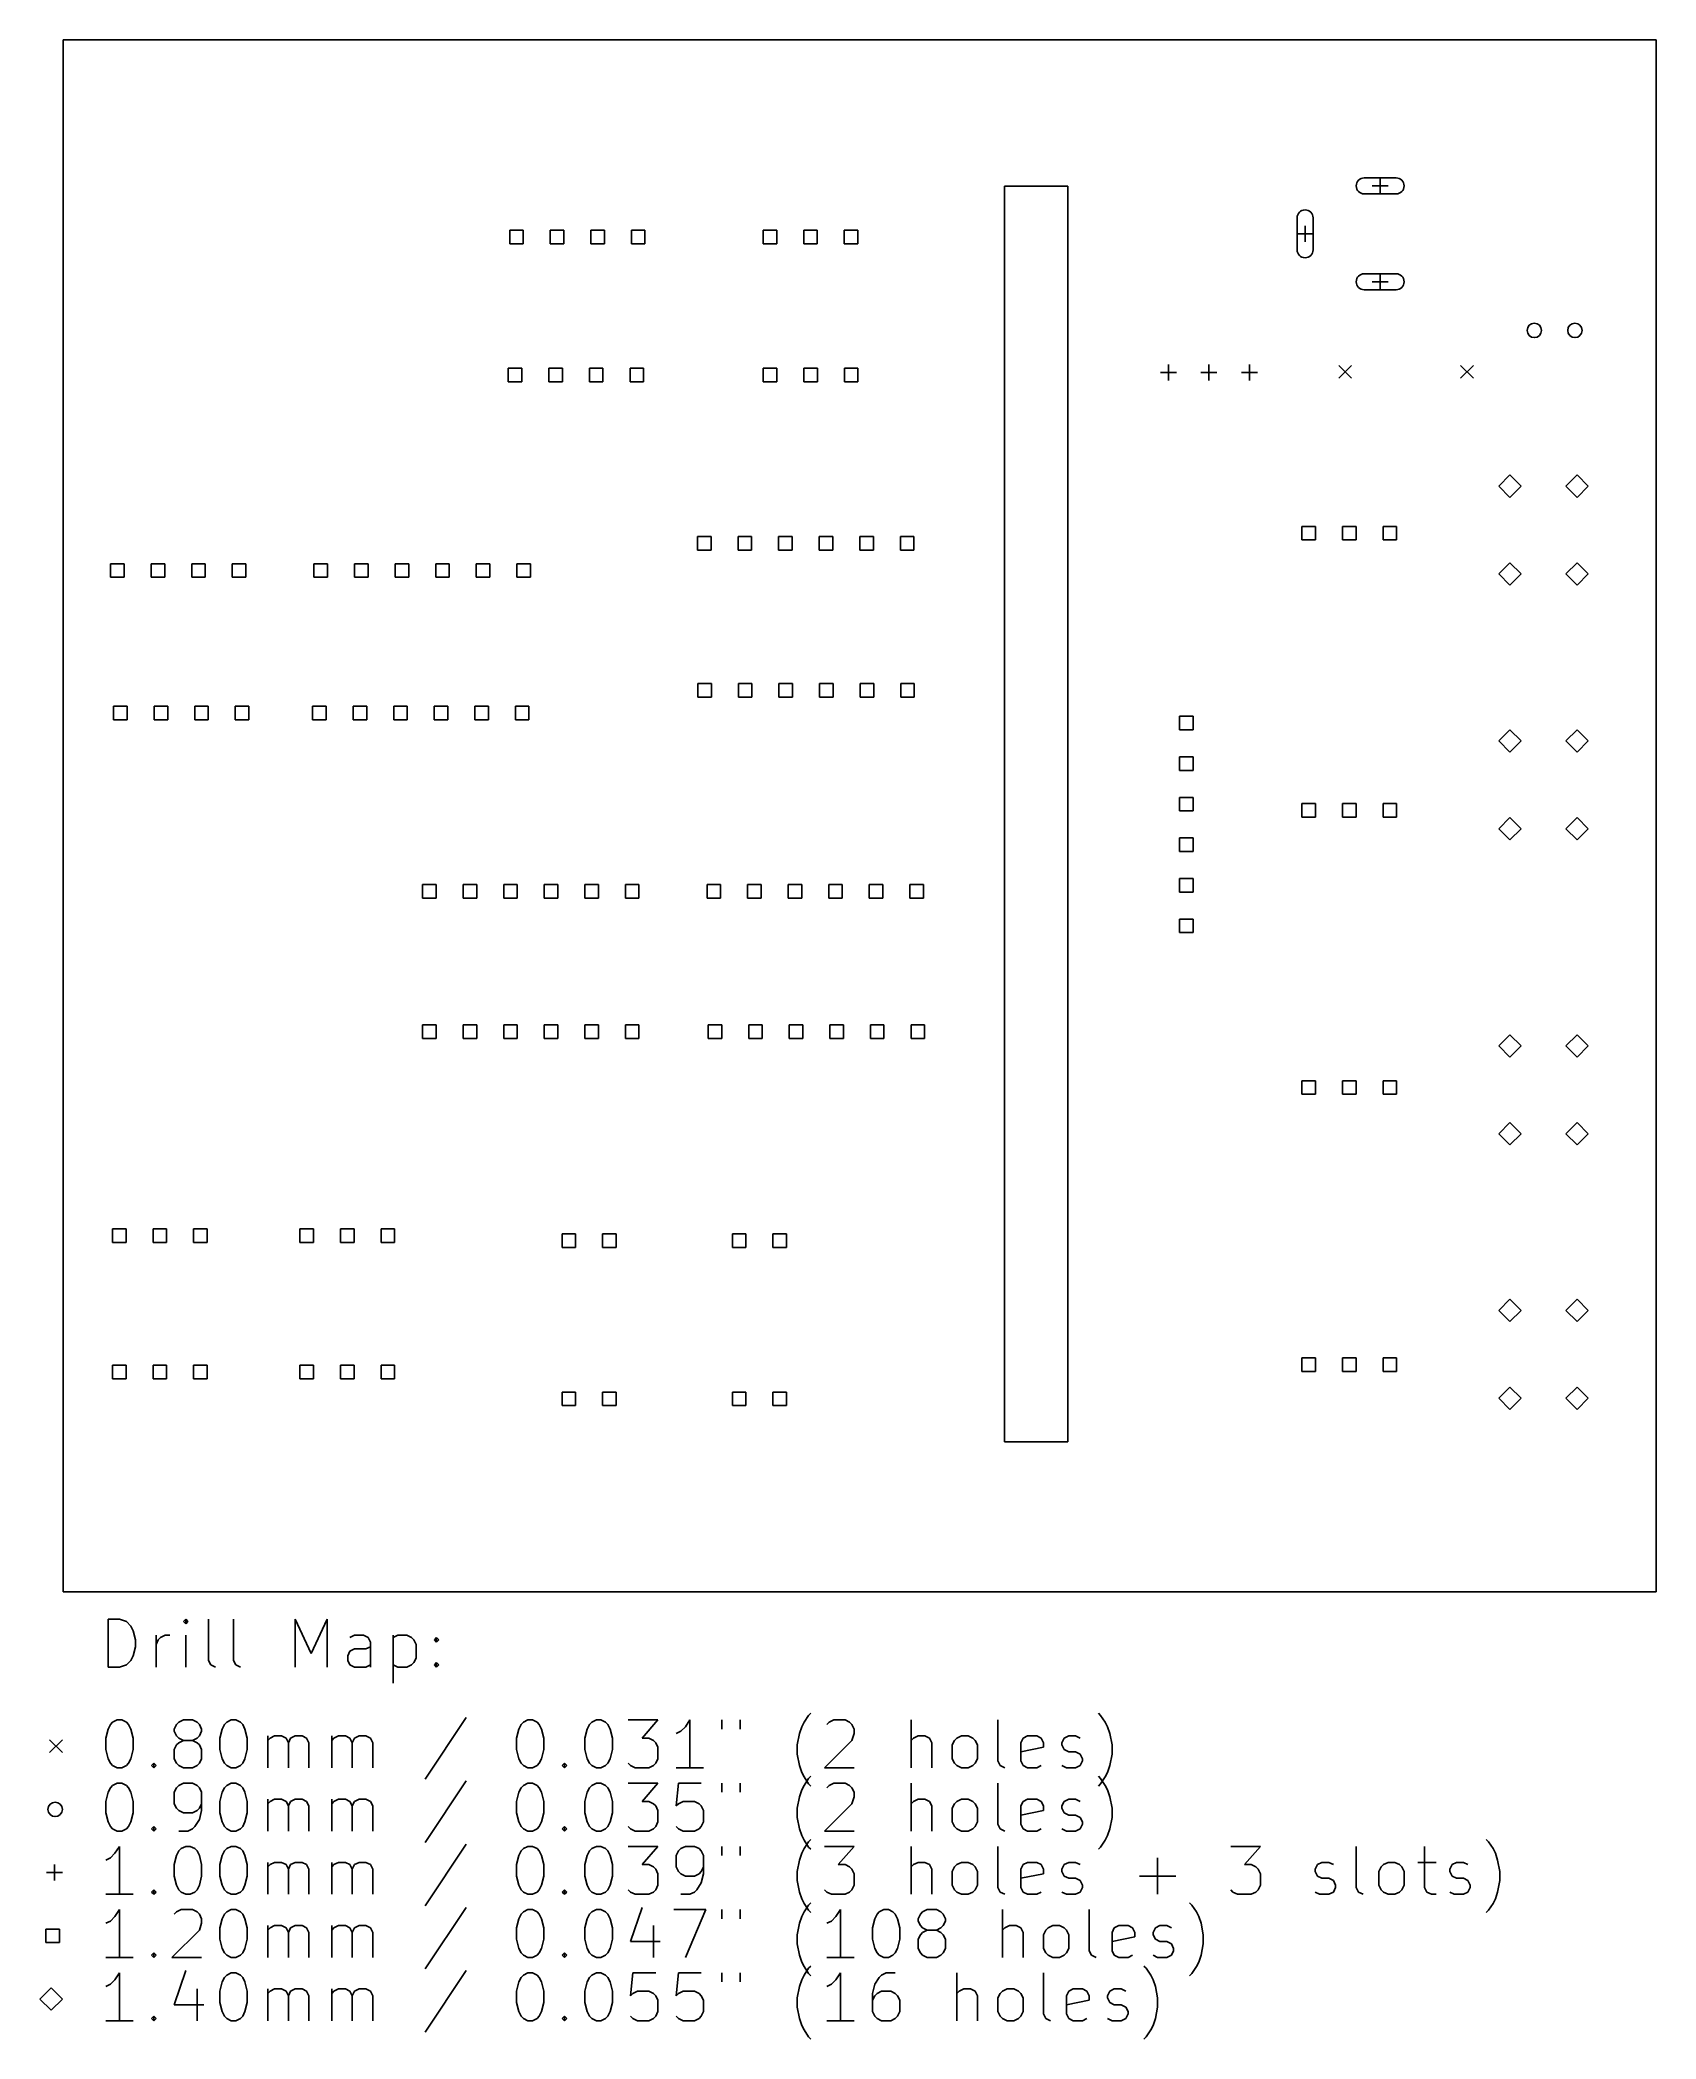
# Model space of a CAD drawing. Extents: x 37 to 138, y -165 to -40.
import ezdxf

# ---------------------------------------------------------------- set-up
doc = ezdxf.new("R2010")
doc.units = 0
doc.layers.add('BLACK', color=7, linetype='CONTINUOUS')

msp = doc.modelspace()

# ---------------------------------------------------------------- linework, layer by layer
at = {"layer": 'BLACK', "linetype": 'CONTINUOUS'}
for p, q in [((38.5064, -40.0304), (38.5064, -137.211)), ((38.5064, -40.0304), (138.227, -40.0304)), ((138.227, -40.0304), (138.227, -137.211)), ((121.955, -48.6688), (119.955, -48.6688)), ((120.955, -48.6688), (120.955, -49.6688)), ((97.4344, -49.1744), (97.4344, -127.813)), ((97.4344, -49.1744), (101.397, -49.1744)), ((101.397, -49.1744), (101.397, -127.813)), ((121.955, -49.6688), (119.955, -49.6688)), ((120.455, -49.1688), (121.455, -49.1688)), ((115.755, -51.1688), (115.755, -53.1688)), ((116.755, -51.1688), (116.755, -53.1688)), ((67.3063, -51.9445), (66.4577, -51.9445)), ((66.4577, -51.9445), (66.4577, -52.7931)), ((67.3063, -52.7931), (67.3063, -51.9445)), ((69.8463, -51.9445), (68.9977, -51.9445)), ((68.9977, -51.9445), (68.9977, -52.7931)), ((69.8463, -52.7931), (69.8463, -51.9445)), ((72.3863, -51.9445), (71.5377, -51.9445)), ((71.5377, -51.9445), (71.5377, -52.7931)), ((72.3863, -52.7931), (72.3863, -51.9445)), ((74.9263, -51.9445), (74.0777, -51.9445)), ((74.0777, -51.9445), (74.0777, -52.7931)), ((74.9263, -52.7931), (74.9263, -51.9445)), ((83.1739, -51.9445), (82.3253, -51.9445)), ((82.3253, -51.9445), (82.3253, -52.7931)), ((83.1739, -52.7931), (83.1739, -51.9445)), ((85.7139, -51.9445), (84.8653, -51.9445)), ((84.8653, -51.9445), (84.8653, -52.7931)), ((85.7139, -52.7931), (85.7139, -51.9445)), ((88.2539, -51.9445), (87.4053, -51.9445)), ((87.4053, -51.9445), (87.4053, -52.7931)), ((88.2539, -52.7931), (88.2539, -51.9445)), ((115.755, -52.1688), (116.755, -52.1688)), ((116.255, -51.6688), (116.255, -52.6688)), ((66.4577, -52.7931), (67.3063, -52.7931)), ((68.9977, -52.7931), (69.8463, -52.7931)), ((71.5377, -52.7931), (72.3863, -52.7931)), ((74.0777, -52.7931), (74.9263, -52.7931)), ((82.3253, -52.7931), (83.1739, -52.7931)), ((84.8653, -52.7931), (85.7139, -52.7931)), ((87.4053, -52.7931), (88.2539, -52.7931)), ((121.955, -54.6688), (119.955, -54.6688)), ((120.955, -54.6688), (120.955, -55.6688)), ((121.955, -55.6688), (119.955, -55.6688)), ((120.455, -55.1688), (121.455, -55.1688)), ((67.2163, -60.5865), (66.3677, -60.5865)), ((66.3677, -60.5865), (66.3677, -61.4351)), ((67.2163, -61.4351), (67.2163, -60.5865)), ((69.7563, -60.5865), (68.9077, -60.5865)), ((68.9077, -60.5865), (68.9077, -61.4351)), ((69.7563, -61.4351), (69.7563, -60.5865)), ((72.2963, -60.5865), (71.4477, -60.5865)), ((71.4477, -60.5865), (71.4477, -61.4351)), ((72.2963, -61.4351), (72.2963, -60.5865)), ((74.8363, -60.5865), (73.9877, -60.5865)), ((73.9877, -60.5865), (73.9877, -61.4351)), ((74.8363, -61.4351), (74.8363, -60.5865)), ((83.1775, -60.5865), (82.3289, -60.5865)), ((82.3289, -60.5865), (82.3289, -61.4351)), ((83.1775, -61.4351), (83.1775, -60.5865)), ((85.7175, -60.5865), (84.8689, -60.5865)), ((84.8689, -60.5865), (84.8689, -61.4351)), ((85.7175, -61.4351), (85.7175, -60.5865)), ((88.2575, -60.5865), (87.4089, -60.5865)), ((87.4089, -60.5865), (87.4089, -61.4351)), ((88.2575, -61.4351), (88.2575, -60.5865)), ((107.196, -60.8584), (108.196, -60.8584)), ((107.696, -60.3584), (107.696, -61.3584)), ((109.736, -60.8584), (110.736, -60.8584)), ((110.236, -60.3584), (110.236, -61.3584)), ((112.276, -60.8584), (113.276, -60.8584)), ((112.776, -60.3584), (112.776, -61.3584)), ((118.37, -60.4076), (119.17, -61.2076)), ((119.17, -60.4076), (118.37, -61.2076)), ((125.99, -60.4076), (126.79, -61.2076)), ((126.79, -60.4076), (125.99, -61.2076)), ((66.3677, -61.4351), (67.2163, -61.4351)), ((68.9077, -61.4351), (69.7563, -61.4351)), ((71.4477, -61.4351), (72.2963, -61.4351)), ((73.9877, -61.4351), (74.8363, -61.4351)), ((82.3289, -61.4351), (83.1775, -61.4351)), ((84.8689, -61.4351), (85.7175, -61.4351)), ((87.4089, -61.4351), (88.2575, -61.4351)), ((129.083, -67.2704), (128.383, -67.9704)), ((129.783, -67.9704), (129.083, -67.2704)), ((133.283, -67.2704), (132.583, -67.9704)), ((133.983, -67.9704), (133.283, -67.2704)), ((128.383, -67.9704), (129.083, -68.6704)), ((129.083, -68.6704), (129.783, -67.9704)), ((132.583, -67.9704), (133.283, -68.6704)), ((133.283, -68.6704), (133.983, -67.9704)), ((79.0639, -71.1321), (78.2153, -71.1321)), ((78.2153, -71.1321), (78.2153, -71.9807)), ((79.0639, -71.9807), (79.0639, -71.1321)), ((81.6039, -71.1321), (80.7553, -71.1321)), ((80.7553, -71.1321), (80.7553, -71.9807)), ((81.6039, -71.9807), (81.6039, -71.1321)), ((84.1439, -71.1321), (83.2953, -71.1321)), ((83.2953, -71.1321), (83.2953, -71.9807)), ((84.1439, -71.9807), (84.1439, -71.1321)), ((86.6839, -71.1321), (85.8353, -71.1321)), ((85.8353, -71.1321), (85.8353, -71.9807)), ((86.6839, -71.9807), (86.6839, -71.1321)), ((89.2239, -71.1321), (88.3753, -71.1321)), ((88.3753, -71.1321), (88.3753, -71.9807)), ((89.2239, -71.9807), (89.2239, -71.1321)), ((91.7639, -71.1321), (90.9153, -71.1321)), ((90.9153, -71.1321), (90.9153, -71.9807)), ((91.7639, -71.9807), (91.7639, -71.1321)), ((116.908, -70.4925), (116.06, -70.4925)), ((116.06, -70.4925), (116.06, -71.3411)), ((116.06, -71.3411), (116.908, -71.3411)), ((116.908, -71.3411), (116.908, -70.4925)), ((119.448, -70.4925), (118.6, -70.4925)), ((118.6, -70.4925), (118.6, -71.3411)), ((118.6, -71.3411), (119.448, -71.3411)), ((119.448, -71.3411), (119.448, -70.4925)), ((121.988, -70.4925), (121.14, -70.4925)), ((121.14, -70.4925), (121.14, -71.3411)), ((121.14, -71.3411), (121.988, -71.3411)), ((121.988, -71.3411), (121.988, -70.4925)), ((78.2153, -71.9807), (79.0639, -71.9807)), ((80.7553, -71.9807), (81.6039, -71.9807)), ((83.2953, -71.9807), (84.1439, -71.9807)), ((85.8353, -71.9807), (86.6839, -71.9807)), ((88.3753, -71.9807), (89.2239, -71.9807)), ((90.9153, -71.9807), (91.7639, -71.9807)), ((42.3127, -72.8269), (41.4641, -72.8269)), ((41.4641, -72.8269), (41.4641, -73.6755)), ((41.4641, -73.6755), (42.3127, -73.6755)), ((42.3127, -73.6755), (42.3127, -72.8269)), ((44.8527, -72.8269), (44.0041, -72.8269)), ((44.0041, -72.8269), (44.0041, -73.6755)), ((44.0041, -73.6755), (44.8527, -73.6755)), ((44.8527, -73.6755), (44.8527, -72.8269)), ((47.3927, -72.8269), (46.5441, -72.8269)), ((46.5441, -72.8269), (46.5441, -73.6755)), ((46.5441, -73.6755), (47.3927, -73.6755)), ((47.3927, -73.6755), (47.3927, -72.8269)), ((49.9327, -72.8269), (49.0841, -72.8269)), ((49.0841, -72.8269), (49.0841, -73.6755)), ((49.0841, -73.6755), (49.9327, -73.6755)), ((49.9327, -73.6755), (49.9327, -72.8269)), ((55.0507, -72.8269), (54.2021, -72.8269)), ((54.2021, -72.8269), (54.2021, -73.6755)), ((54.2021, -73.6755), (55.0507, -73.6755)), ((55.0507, -73.6755), (55.0507, -72.8269)), ((57.5907, -72.8269), (56.7421, -72.8269)), ((56.7421, -72.8269), (56.7421, -73.6755)), ((56.7421, -73.6755), (57.5907, -73.6755)), ((57.5907, -73.6755), (57.5907, -72.8269)), ((60.1307, -72.8269), (59.2821, -72.8269)), ((59.2821, -72.8269), (59.2821, -73.6755)), ((59.2821, -73.6755), (60.1307, -73.6755)), ((60.1307, -73.6755), (60.1307, -72.8269)), ((62.6707, -72.8269), (61.8221, -72.8269)), ((61.8221, -72.8269), (61.8221, -73.6755)), ((61.8221, -73.6755), (62.6707, -73.6755)), ((62.6707, -73.6755), (62.6707, -72.8269)), ((65.2107, -72.8269), (64.3621, -72.8269)), ((64.3621, -72.8269), (64.3621, -73.6755)), ((64.3621, -73.6755), (65.2107, -73.6755)), ((65.2107, -73.6755), (65.2107, -72.8269)), ((67.7507, -72.8269), (66.9021, -72.8269)), ((66.9021, -72.8269), (66.9021, -73.6755)), ((66.9021, -73.6755), (67.7507, -73.6755)), ((67.7507, -73.6755), (67.7507, -72.8269)), ((129.083, -72.7704), (128.383, -73.4704)), ((128.383, -73.4704), (129.083, -74.1704)), ((129.783, -73.4704), (129.083, -72.7704)), ((129.083, -74.1704), (129.783, -73.4704)), ((133.283, -72.7704), (132.583, -73.4704)), ((132.583, -73.4704), (133.283, -74.1704)), ((133.983, -73.4704), (133.283, -72.7704)), ((133.283, -74.1704), (133.983, -73.4704)), ((79.0839, -80.3321), (78.2353, -80.3321)), ((78.2353, -80.3321), (78.2353, -81.1807)), ((78.2353, -81.1807), (79.0839, -81.1807)), ((79.0839, -81.1807), (79.0839, -80.3321)), ((81.6239, -80.3321), (80.7753, -80.3321)), ((80.7753, -80.3321), (80.7753, -81.1807)), ((80.7753, -81.1807), (81.6239, -81.1807)), ((81.6239, -81.1807), (81.6239, -80.3321)), ((84.1639, -80.3321), (83.3153, -80.3321)), ((83.3153, -80.3321), (83.3153, -81.1807)), ((83.3153, -81.1807), (84.1639, -81.1807)), ((84.1639, -81.1807), (84.1639, -80.3321)), ((86.7039, -80.3321), (85.8553, -80.3321)), ((85.8553, -80.3321), (85.8553, -81.1807)), ((85.8553, -81.1807), (86.7039, -81.1807)), ((86.7039, -81.1807), (86.7039, -80.3321)), ((89.2439, -80.3321), (88.3953, -80.3321)), ((88.3953, -80.3321), (88.3953, -81.1807)), ((88.3953, -81.1807), (89.2439, -81.1807)), ((89.2439, -81.1807), (89.2439, -80.3321)), ((91.7839, -80.3321), (90.9353, -80.3321)), ((90.9353, -80.3321), (90.9353, -81.1807)), ((90.9353, -81.1807), (91.7839, -81.1807)), ((91.7839, -81.1807), (91.7839, -80.3321)), ((42.5027, -81.7569), (41.6541, -81.7569)), ((41.6541, -81.7569), (41.6541, -82.6055)), ((41.6541, -82.6055), (42.5027, -82.6055)), ((42.5027, -82.6055), (42.5027, -81.7569)), ((45.0427, -81.7569), (44.1941, -81.7569)), ((44.1941, -81.7569), (44.1941, -82.6055)), ((44.1941, -82.6055), (45.0427, -82.6055)), ((45.0427, -82.6055), (45.0427, -81.7569)), ((47.5827, -81.7569), (46.7341, -81.7569)), ((46.7341, -81.7569), (46.7341, -82.6055)), ((46.7341, -82.6055), (47.5827, -82.6055)), ((47.5827, -82.6055), (47.5827, -81.7569)), ((50.1227, -81.7569), (49.2741, -81.7569)), ((49.2741, -81.7569), (49.2741, -82.6055)), ((49.2741, -82.6055), (50.1227, -82.6055)), ((50.1227, -82.6055), (50.1227, -81.7569)), ((54.9607, -81.7569), (54.1121, -81.7569)), ((54.1121, -81.7569), (54.1121, -82.6055)), ((54.1121, -82.6055), (54.9607, -82.6055)), ((54.9607, -82.6055), (54.9607, -81.7569)), ((57.5007, -81.7569), (56.6521, -81.7569)), ((56.6521, -81.7569), (56.6521, -82.6055)), ((56.6521, -82.6055), (57.5007, -82.6055)), ((57.5007, -82.6055), (57.5007, -81.7569)), ((60.0407, -81.7569), (59.1921, -81.7569)), ((59.1921, -81.7569), (59.1921, -82.6055)), ((59.1921, -82.6055), (60.0407, -82.6055)), ((60.0407, -82.6055), (60.0407, -81.7569)), ((62.5807, -81.7569), (61.7321, -81.7569)), ((61.7321, -81.7569), (61.7321, -82.6055)), ((61.7321, -82.6055), (62.5807, -82.6055)), ((62.5807, -82.6055), (62.5807, -81.7569)), ((65.1207, -81.7569), (64.2721, -81.7569)), ((64.2721, -81.7569), (64.2721, -82.6055)), ((64.2721, -82.6055), (65.1207, -82.6055)), ((65.1207, -82.6055), (65.1207, -81.7569)), ((67.6607, -81.7569), (66.8121, -81.7569)), ((66.8121, -81.7569), (66.8121, -82.6055)), ((66.8121, -82.6055), (67.6607, -82.6055)), ((67.6607, -82.6055), (67.6607, -81.7569)), ((109.238, -82.3797), (108.39, -82.3797)), ((108.39, -82.3797), (108.39, -83.2283)), ((109.238, -83.2283), (109.238, -82.3797)), ((108.39, -83.2283), (109.238, -83.2283)), ((129.083, -83.2216), (128.383, -83.9216)), ((129.783, -83.9216), (129.083, -83.2216)), ((133.283, -83.2216), (132.583, -83.9216)), ((133.983, -83.9216), (133.283, -83.2216)), ((109.238, -84.9197), (108.39, -84.9197)), ((108.39, -84.9197), (108.39, -85.7683)), ((109.238, -85.7683), (109.238, -84.9197)), ((128.383, -83.9216), (129.083, -84.6216)), ((129.083, -84.6216), (129.783, -83.9216)), ((132.583, -83.9216), (133.283, -84.6216)), ((133.283, -84.6216), (133.983, -83.9216)), ((108.39, -85.7683), (109.238, -85.7683)), ((109.238, -87.4597), (108.39, -87.4597)), ((108.39, -87.4597), (108.39, -88.3083)), ((109.238, -88.3083), (109.238, -87.4597)), ((108.39, -88.3083), (109.238, -88.3083)), ((116.908, -87.8492), (116.06, -87.8492)), ((116.06, -87.8492), (116.06, -88.6978)), ((116.06, -88.6978), (116.908, -88.6978)), ((116.908, -88.6978), (116.908, -87.8492)), ((119.448, -87.8492), (118.6, -87.8492)), ((118.6, -87.8492), (118.6, -88.6978)), ((118.6, -88.6978), (119.448, -88.6978)), ((119.448, -88.6978), (119.448, -87.8492)), ((121.988, -87.8492), (121.14, -87.8492)), ((121.14, -87.8492), (121.14, -88.6978)), ((121.14, -88.6978), (121.988, -88.6978)), ((121.988, -88.6978), (121.988, -87.8492)), ((129.083, -88.7216), (128.383, -89.4216)), ((129.783, -89.4216), (129.083, -88.7216)), ((133.283, -88.7216), (132.583, -89.4216)), ((133.983, -89.4216), (133.283, -88.7216)), ((109.238, -89.9997), (108.39, -89.9997)), ((108.39, -89.9997), (108.39, -90.8483)), ((109.238, -90.8483), (109.238, -89.9997)), ((128.383, -89.4216), (129.083, -90.1216)), ((129.083, -90.1216), (129.783, -89.4216)), ((132.583, -89.4216), (133.283, -90.1216)), ((133.283, -90.1216), (133.983, -89.4216)), ((108.39, -90.8483), (109.238, -90.8483)), ((109.238, -92.5397), (108.39, -92.5397)), ((108.39, -92.5397), (108.39, -93.3883)), ((109.238, -93.3883), (109.238, -92.5397)), ((61.8487, -92.9213), (61.0001, -92.9213)), ((61.0001, -92.9213), (61.0001, -93.7699)), ((61.0001, -93.7699), (61.8487, -93.7699)), ((61.8487, -93.7699), (61.8487, -92.9213)), ((64.3887, -92.9213), (63.5401, -92.9213)), ((63.5401, -92.9213), (63.5401, -93.7699)), ((63.5401, -93.7699), (64.3887, -93.7699)), ((64.3887, -93.7699), (64.3887, -92.9213)), ((66.9287, -92.9213), (66.0801, -92.9213)), ((66.0801, -92.9213), (66.0801, -93.7699)), ((66.0801, -93.7699), (66.9287, -93.7699)), ((66.9287, -93.7699), (66.9287, -92.9213)), ((69.4687, -92.9213), (68.6201, -92.9213)), ((68.6201, -92.9213), (68.6201, -93.7699)), ((68.6201, -93.7699), (69.4687, -93.7699)), ((69.4687, -93.7699), (69.4687, -92.9213)), ((72.0087, -92.9213), (71.1601, -92.9213)), ((71.1601, -92.9213), (71.1601, -93.7699)), ((71.1601, -93.7699), (72.0087, -93.7699)), ((72.0087, -93.7699), (72.0087, -92.9213)), ((74.5487, -92.9213), (73.7001, -92.9213)), ((73.7001, -92.9213), (73.7001, -93.7699)), ((73.7001, -93.7699), (74.5487, -93.7699)), ((74.5487, -93.7699), (74.5487, -92.9213)), ((79.6603, -92.9213), (78.8117, -92.9213)), ((78.8117, -92.9213), (78.8117, -93.7699)), ((78.8117, -93.7699), (79.6603, -93.7699)), ((79.6603, -93.7699), (79.6603, -92.9213)), ((82.2003, -92.9213), (81.3517, -92.9213)), ((81.3517, -92.9213), (81.3517, -93.7699)), ((81.3517, -93.7699), (82.2003, -93.7699)), ((82.2003, -93.7699), (82.2003, -92.9213)), ((84.7403, -92.9213), (83.8917, -92.9213)), ((83.8917, -92.9213), (83.8917, -93.7699)), ((83.8917, -93.7699), (84.7403, -93.7699)), ((84.7403, -93.7699), (84.7403, -92.9213)), ((87.2803, -92.9213), (86.4317, -92.9213)), ((86.4317, -92.9213), (86.4317, -93.7699)), ((86.4317, -93.7699), (87.2803, -93.7699)), ((87.2803, -93.7699), (87.2803, -92.9213)), ((89.8203, -92.9213), (88.9717, -92.9213)), ((88.9717, -92.9213), (88.9717, -93.7699)), ((88.9717, -93.7699), (89.8203, -93.7699)), ((89.8203, -93.7699), (89.8203, -92.9213)), ((92.3603, -92.9213), (91.5117, -92.9213)), ((91.5117, -92.9213), (91.5117, -93.7699)), ((91.5117, -93.7699), (92.3603, -93.7699)), ((92.3603, -93.7699), (92.3603, -92.9213)), ((108.39, -93.3883), (109.238, -93.3883)), ((109.238, -95.0797), (108.39, -95.0797)), ((108.39, -95.0797), (108.39, -95.9283)), ((109.238, -95.9283), (109.238, -95.0797)), ((108.39, -95.9283), (109.238, -95.9283)), ((61.8487, -101.712), (61.0001, -101.712)), ((61.0001, -101.712), (61.0001, -102.56)), ((61.0001, -102.56), (61.8487, -102.56)), ((61.8487, -102.56), (61.8487, -101.712)), ((64.3887, -101.712), (63.5401, -101.712)), ((63.5401, -101.712), (63.5401, -102.56)), ((63.5401, -102.56), (64.3887, -102.56)), ((64.3887, -102.56), (64.3887, -101.712)), ((66.9287, -101.712), (66.0801, -101.712)), ((66.0801, -101.712), (66.0801, -102.56)), ((66.0801, -102.56), (66.9287, -102.56)), ((66.9287, -102.56), (66.9287, -101.712)), ((69.4687, -101.712), (68.6201, -101.712)), ((68.6201, -101.712), (68.6201, -102.56)), ((68.6201, -102.56), (69.4687, -102.56)), ((69.4687, -102.56), (69.4687, -101.712)), ((72.0087, -101.712), (71.1601, -101.712)), ((71.1601, -101.712), (71.1601, -102.56)), ((71.1601, -102.56), (72.0087, -102.56)), ((72.0087, -102.56), (72.0087, -101.712)), ((74.5487, -101.712), (73.7001, -101.712)), ((73.7001, -101.712), (73.7001, -102.56)), ((73.7001, -102.56), (74.5487, -102.56)), ((74.5487, -102.56), (74.5487, -101.712)), ((79.7303, -101.712), (78.8817, -101.712)), ((78.8817, -101.712), (78.8817, -102.56)), ((78.8817, -102.56), (79.7303, -102.56)), ((79.7303, -102.56), (79.7303, -101.712)), ((82.2703, -101.712), (81.4217, -101.712)), ((81.4217, -101.712), (81.4217, -102.56)), ((81.4217, -102.56), (82.2703, -102.56)), ((82.2703, -102.56), (82.2703, -101.712)), ((84.8103, -101.712), (83.9617, -101.712)), ((83.9617, -101.712), (83.9617, -102.56)), ((83.9617, -102.56), (84.8103, -102.56)), ((84.8103, -102.56), (84.8103, -101.712)), ((87.3503, -101.712), (86.5017, -101.712)), ((86.5017, -101.712), (86.5017, -102.56)), ((86.5017, -102.56), (87.3503, -102.56)), ((87.3503, -102.56), (87.3503, -101.712)), ((89.8903, -101.712), (89.0417, -101.712)), ((89.0417, -101.712), (89.0417, -102.56)), ((89.0417, -102.56), (89.8903, -102.56)), ((89.8903, -102.56), (89.8903, -101.712)), ((92.4303, -101.712), (91.5817, -101.712)), ((91.5817, -101.712), (91.5817, -102.56)), ((91.5817, -102.56), (92.4303, -102.56)), ((92.4303, -102.56), (92.4303, -101.712)), ((129.083, -102.322), (128.383, -103.022)), ((129.783, -103.022), (129.083, -102.322)), ((133.283, -102.322), (132.583, -103.022)), ((133.983, -103.022), (133.283, -102.322)), ((128.383, -103.022), (129.083, -103.722)), ((129.083, -103.722), (129.783, -103.022)), ((132.583, -103.022), (133.283, -103.722)), ((133.283, -103.722), (133.983, -103.022)), ((116.908, -105.206), (116.06, -105.206)), ((116.06, -105.206), (116.06, -106.054)), ((116.06, -106.054), (116.908, -106.054)), ((116.908, -106.054), (116.908, -105.206)), ((119.448, -105.206), (118.6, -105.206)), ((118.6, -105.206), (118.6, -106.054)), ((118.6, -106.054), (119.448, -106.054)), ((119.448, -106.054), (119.448, -105.206)), ((121.988, -105.206), (121.14, -105.206)), ((121.14, -105.206), (121.14, -106.054)), ((121.14, -106.054), (121.988, -106.054)), ((121.988, -106.054), (121.988, -105.206)), ((129.083, -107.822), (128.383, -108.522)), ((128.383, -108.522), (129.083, -109.222)), ((129.783, -108.522), (129.083, -107.822)), ((129.083, -109.222), (129.783, -108.522)), ((133.283, -107.822), (132.583, -108.522)), ((132.583, -108.522), (133.283, -109.222)), ((133.983, -108.522), (133.283, -107.822)), ((133.283, -109.222), (133.983, -108.522)), ((42.4359, -114.486), (41.5873, -114.486)), ((41.5873, -114.486), (41.5873, -115.334)), ((42.4359, -115.334), (42.4359, -114.486)), ((44.9759, -114.486), (44.1273, -114.486)), ((44.1273, -114.486), (44.1273, -115.334)), ((44.9759, -115.334), (44.9759, -114.486)), ((47.5159, -114.486), (46.6673, -114.486)), ((46.6673, -114.486), (46.6673, -115.334)), ((47.5159, -115.334), (47.5159, -114.486)), ((54.1707, -114.486), (53.3221, -114.486)), ((53.3221, -114.486), (53.3221, -115.334)), ((54.1707, -115.334), (54.1707, -114.486)), ((56.7107, -114.486), (55.8621, -114.486)), ((55.8621, -114.486), (55.8621, -115.334)), ((56.7107, -115.334), (56.7107, -114.486)), ((59.2507, -114.486), (58.4021, -114.486)), ((58.4021, -114.486), (58.4021, -115.334)), ((59.2507, -115.334), (59.2507, -114.486)), ((70.5791, -114.79), (69.7305, -114.79)), ((69.7305, -114.79), (69.7305, -115.638)), ((70.5791, -115.638), (70.5791, -114.79)), ((73.1191, -114.79), (72.2705, -114.79)), ((72.2705, -114.79), (72.2705, -115.638)), ((73.1191, -115.638), (73.1191, -114.79)), ((81.2471, -114.79), (80.3985, -114.79)), ((80.3985, -114.79), (80.3985, -115.638)), ((81.2471, -115.638), (81.2471, -114.79)), ((83.7871, -114.79), (82.9385, -114.79)), ((82.9385, -114.79), (82.9385, -115.638)), ((83.7871, -115.638), (83.7871, -114.79)), ((41.5873, -115.334), (42.4359, -115.334)), ((44.1273, -115.334), (44.9759, -115.334)), ((46.6673, -115.334), (47.5159, -115.334)), ((53.3221, -115.334), (54.1707, -115.334)), ((55.8621, -115.334), (56.7107, -115.334)), ((58.4021, -115.334), (59.2507, -115.334)), ((69.7305, -115.638), (70.5791, -115.638)), ((72.2705, -115.638), (73.1191, -115.638)), ((80.3985, -115.638), (81.2471, -115.638)), ((82.9385, -115.638), (83.7871, -115.638)), ((129.083, -118.883), (128.383, -119.583)), ((129.783, -119.583), (129.083, -118.883)), ((133.283, -118.883), (132.583, -119.583)), ((133.983, -119.583), (133.283, -118.883)), ((128.383, -119.583), (129.083, -120.283)), ((129.083, -120.283), (129.783, -119.583)), ((132.583, -119.583), (133.283, -120.283)), ((133.283, -120.283), (133.983, -119.583)), ((116.908, -122.563), (116.06, -122.563)), ((116.06, -122.563), (116.06, -123.411)), ((116.908, -123.411), (116.908, -122.563)), ((119.448, -122.563), (118.6, -122.563)), ((118.6, -122.563), (118.6, -123.411)), ((119.448, -123.411), (119.448, -122.563)), ((121.988, -122.563), (121.14, -122.563)), ((121.14, -122.563), (121.14, -123.411)), ((121.988, -123.411), (121.988, -122.563)), ((42.4359, -123.02), (41.5873, -123.02)), ((41.5873, -123.02), (41.5873, -123.868)), ((41.5873, -123.868), (42.4359, -123.868)), ((42.4359, -123.868), (42.4359, -123.02)), ((44.9759, -123.02), (44.1273, -123.02)), ((44.1273, -123.02), (44.1273, -123.868)), ((44.1273, -123.868), (44.9759, -123.868)), ((44.9759, -123.868), (44.9759, -123.02)), ((47.5159, -123.02), (46.6673, -123.02)), ((46.6673, -123.02), (46.6673, -123.868)), ((46.6673, -123.868), (47.5159, -123.868)), ((47.5159, -123.868), (47.5159, -123.02)), ((54.1707, -123.02), (53.3221, -123.02)), ((53.3221, -123.02), (53.3221, -123.868)), ((53.3221, -123.868), (54.1707, -123.868)), ((54.1707, -123.868), (54.1707, -123.02)), ((56.7107, -123.02), (55.8621, -123.02)), ((55.8621, -123.02), (55.8621, -123.868)), ((55.8621, -123.868), (56.7107, -123.868)), ((56.7107, -123.868), (56.7107, -123.02)), ((59.2507, -123.02), (58.4021, -123.02)), ((58.4021, -123.02), (58.4021, -123.868)), ((58.4021, -123.868), (59.2507, -123.868)), ((59.2507, -123.868), (59.2507, -123.02)), ((116.06, -123.411), (116.908, -123.411)), ((118.6, -123.411), (119.448, -123.411)), ((121.14, -123.411), (121.988, -123.411)), ((70.5791, -124.696), (69.7305, -124.696)), ((69.7305, -124.696), (69.7305, -125.544)), ((70.5791, -125.544), (70.5791, -124.696)), ((73.1191, -124.696), (72.2705, -124.696)), ((72.2705, -124.696), (72.2705, -125.544)), ((73.1191, -125.544), (73.1191, -124.696)), ((81.2471, -124.696), (80.3985, -124.696)), ((80.3985, -124.696), (80.3985, -125.544)), ((81.2471, -125.544), (81.2471, -124.696)), ((83.7871, -124.696), (82.9385, -124.696)), ((82.9385, -124.696), (82.9385, -125.544)), ((83.7871, -125.544), (83.7871, -124.696)), ((129.083, -124.383), (128.383, -125.083)), ((128.383, -125.083), (129.083, -125.783)), ((129.783, -125.083), (129.083, -124.383)), ((129.083, -125.783), (129.783, -125.083)), ((133.283, -124.383), (132.583, -125.083)), ((132.583, -125.083), (133.283, -125.783)), ((133.983, -125.083), (133.283, -124.383)), ((133.283, -125.783), (133.983, -125.083)), ((69.7305, -125.544), (70.5791, -125.544)), ((72.2705, -125.544), (73.1191, -125.544)), ((80.3985, -125.544), (81.2471, -125.544)), ((82.9385, -125.544), (83.7871, -125.544)), ((101.397, -127.813), (97.4344, -127.813)), ((138.227, -137.211), (38.5064, -137.211)), ((41.3107, -141.928), (41.3107, -138.928)), ((41.3107, -138.928), (42.025, -138.928)), ((42.025, -138.928), (42.4535, -139.071)), ((46.1678, -138.928), (46.025, -139.071)), ((46.3107, -139.071), (46.1678, -138.928)), ((46.1678, -138.928), (46.1678, -139.214)), ((47.5964, -141.499), (47.5964, -138.928)), ((49.1678, -141.499), (49.1678, -138.928)), ((53.025, -141.928), (53.025, -138.928)), ((53.025, -138.928), (54.025, -141.071)), ((54.025, -141.071), (55.025, -138.928)), ((55.025, -138.928), (55.025, -141.928)), ((42.4535, -139.071), (42.7393, -139.357)), ((42.7393, -139.357), (42.8821, -139.642)), ((42.8821, -139.642), (43.025, -140.214)), ((44.3107, -141.928), (44.3107, -139.928)), ((44.4535, -140.214), (44.5964, -140.071)), ((44.5964, -140.071), (44.8821, -139.928)), ((44.8821, -139.928), (45.1678, -139.928)), ((46.025, -139.071), (46.1678, -139.214)), ((46.1678, -139.214), (46.3107, -139.071)), ((46.1678, -141.928), (46.1678, -139.928)), ((56.7393, -139.928), (56.4535, -140.071)), ((57.3107, -139.928), (56.7393, -139.928)), ((57.5964, -140.071), (57.3107, -139.928)), ((57.7393, -140.357), (57.5964, -140.071)), ((59.1678, -139.928), (59.1678, -142.928)), ((59.1678, -140.071), (59.4535, -139.928)), ((59.4535, -139.928), (60.025, -139.928)), ((60.025, -139.928), (60.3107, -140.071)), ((60.3107, -140.071), (60.4535, -140.214)), ((61.7393, -140.214), (61.8821, -140.071)), ((61.8821, -140.071), (62.025, -140.214)), ((61.8821, -140.071), (61.8821, -140.357)), ((42.8821, -141.214), (42.7393, -141.499)), ((43.025, -140.642), (42.8821, -141.214)), ((43.025, -140.214), (43.025, -140.642)), ((44.3107, -140.499), (44.4535, -140.214)), ((56.3107, -141.214), (56.4535, -140.928)), ((56.3107, -141.499), (56.3107, -141.214)), ((56.4535, -140.928), (56.7393, -140.785)), ((56.7393, -140.785), (57.4535, -140.785)), ((57.4535, -140.785), (57.7393, -140.642)), ((57.7393, -141.928), (57.7393, -140.357)), ((60.4535, -140.214), (60.5964, -140.499)), ((60.5964, -141.357), (60.4535, -141.642)), ((60.5964, -140.499), (60.5964, -141.357)), ((61.8821, -140.357), (61.7393, -140.214)), ((62.025, -140.214), (61.8821, -140.357)), ((42.025, -141.928), (41.3107, -141.928)), ((42.4535, -141.785), (42.025, -141.928)), ((42.7393, -141.499), (42.4535, -141.785)), ((47.7393, -141.785), (47.5964, -141.499)), ((48.025, -141.928), (47.7393, -141.785)), ((49.3107, -141.785), (49.1678, -141.499)), ((49.5964, -141.928), (49.3107, -141.785)), ((56.4535, -141.785), (56.3107, -141.499)), ((56.7393, -141.928), (56.4535, -141.785)), ((57.4535, -141.928), (56.7393, -141.928)), ((57.7393, -141.785), (57.4535, -141.928)), ((59.4535, -141.928), (59.1678, -141.785)), ((60.025, -141.928), (59.4535, -141.928)), ((60.3107, -141.785), (60.025, -141.928)), ((60.4535, -141.642), (60.3107, -141.785)), ((61.7393, -141.785), (61.8821, -141.642)), ((61.8821, -141.928), (61.7393, -141.785)), ((61.8821, -141.642), (62.025, -141.785)), ((61.8821, -141.642), (61.8821, -141.928)), ((62.025, -141.785), (61.8821, -141.928)), ((63.7393, -145.085), (61.1678, -148.942)), ((84.8821, -145.371), (85.1678, -144.942)), ((85.1678, -144.942), (85.3107, -144.799)), ((103.454, -144.942), (103.311, -144.799)), ((103.739, -145.371), (103.454, -144.942)), ((41.1678, -146.371), (41.3107, -145.799)), ((41.1678, -147.085), (41.1678, -146.371)), ((41.3107, -145.799), (41.4535, -145.514)), ((41.4535, -145.514), (41.5964, -145.371)), ((41.5964, -145.371), (41.8821, -145.228)), ((41.8821, -145.228), (42.1678, -145.228)), ((42.1678, -145.228), (42.4535, -145.371)), ((42.4535, -145.371), (42.5964, -145.514)), ((42.5964, -145.514), (42.7393, -145.799)), ((42.7393, -145.799), (42.8821, -146.371)), ((42.8821, -146.371), (42.8821, -147.085)), ((45.4535, -145.799), (45.5964, -145.514)), ((45.4535, -145.942), (45.4535, -145.799)), ((45.5964, -146.228), (45.4535, -145.942)), ((45.5964, -145.514), (45.7393, -145.371)), ((45.7393, -146.371), (45.5964, -146.228)), ((45.7393, -145.371), (46.025, -145.228)), ((46.025, -146.514), (45.7393, -146.371)), ((46.025, -145.228), (46.5964, -145.228)), ((46.5964, -145.228), (46.8821, -145.371)), ((46.8821, -146.371), (46.5964, -146.514)), ((46.8821, -145.371), (47.025, -145.514)), ((47.025, -146.228), (46.8821, -146.371)), ((47.025, -145.514), (47.1678, -145.799)), ((47.1678, -145.942), (47.025, -146.228)), ((47.1678, -145.799), (47.1678, -145.942)), ((48.3107, -146.371), (48.4535, -145.799)), ((48.3107, -147.085), (48.3107, -146.371)), ((48.4535, -145.799), (48.5964, -145.514)), ((48.5964, -145.514), (48.7393, -145.371)), ((48.7393, -145.371), (49.025, -145.228)), ((49.025, -145.228), (49.3107, -145.228)), ((49.3107, -145.228), (49.5964, -145.371)), ((49.5964, -145.371), (49.7393, -145.514)), ((49.7393, -145.514), (49.8821, -145.799)), ((49.8821, -145.799), (50.025, -146.371)), ((50.025, -146.371), (50.025, -147.085)), ((51.3107, -148.228), (51.3107, -146.228)), ((51.3107, -146.514), (51.4535, -146.371)), ((51.4535, -146.371), (51.7393, -146.228)), ((51.7393, -146.228), (52.1678, -146.228)), ((52.1678, -146.228), (52.4535, -146.371)), ((52.4535, -146.371), (52.5964, -146.657)), ((52.5964, -146.657), (52.7393, -146.371)), ((52.7393, -146.371), (53.025, -146.228)), ((53.025, -146.228), (53.4535, -146.228)), ((53.4535, -146.228), (53.7393, -146.371)), ((53.7393, -146.371), (53.8821, -146.657)), ((55.3107, -148.228), (55.3107, -146.228)), ((55.3107, -146.514), (55.4535, -146.371)), ((55.4535, -146.371), (55.7393, -146.228)), ((55.7393, -146.228), (56.1678, -146.228)), ((56.1678, -146.228), (56.4535, -146.371)), ((56.4535, -146.371), (56.5964, -146.657)), ((56.5964, -146.657), (56.7393, -146.371)), ((56.7393, -146.371), (57.025, -146.228)), ((57.025, -146.228), (57.4535, -146.228)), ((57.4535, -146.228), (57.7393, -146.371)), ((57.7393, -146.371), (57.8821, -146.657)), ((66.8821, -146.371), (67.025, -145.799)), ((66.8821, -147.085), (66.8821, -146.371)), ((67.025, -145.799), (67.1678, -145.514)), ((67.1678, -145.514), (67.3107, -145.371)), ((67.3107, -145.371), (67.5964, -145.228)), ((67.5964, -145.228), (67.8821, -145.228)), ((67.8821, -145.228), (68.1678, -145.371)), ((68.1678, -145.371), (68.3107, -145.514)), ((68.3107, -145.514), (68.4535, -145.799)), ((68.4535, -145.799), (68.5964, -146.371)), ((68.5964, -146.371), (68.5964, -147.085)), ((71.1678, -146.371), (71.3107, -145.799)), ((71.1678, -147.085), (71.1678, -146.371)), ((71.3107, -145.799), (71.4535, -145.514)), ((71.4535, -145.514), (71.5964, -145.371)), ((71.5964, -145.371), (71.8821, -145.228)), ((71.8821, -145.228), (72.1678, -145.228)), ((72.1678, -145.228), (72.4535, -145.371)), ((72.4535, -145.371), (72.5964, -145.514)), ((72.5964, -145.514), (72.7393, -145.799)), ((72.7393, -145.799), (72.8821, -146.371)), ((72.8821, -146.371), (72.8821, -147.085)), ((73.8821, -145.228), (75.7393, -145.228)), ((75.7393, -145.228), (74.7393, -146.371)), ((74.7393, -146.371), (75.1678, -146.371)), ((75.1678, -146.371), (75.4535, -146.514)), ((77.1678, -145.942), (76.8821, -146.085)), ((77.4535, -145.657), (77.1678, -145.942)), ((77.7393, -145.228), (77.4535, -145.657)), ((77.7393, -148.228), (77.7393, -145.228)), ((79.7393, -145.228), (79.7393, -145.799)), ((80.8821, -145.228), (80.8821, -145.799)), ((84.4535, -146.799), (84.5964, -146.085)), ((84.5964, -146.085), (84.7393, -145.657)), ((84.7393, -145.657), (84.8821, -145.371)), ((86.3107, -145.514), (86.4535, -145.371)), ((86.4535, -145.371), (86.7393, -145.228)), ((86.7393, -145.228), (87.4535, -145.228)), ((87.4535, -145.228), (87.7393, -145.371)), ((87.7393, -145.371), (87.8821, -145.514)), ((87.8821, -145.514), (88.025, -145.799)), ((88.025, -146.085), (87.8821, -146.514)), ((88.025, -145.799), (88.025, -146.085)), ((91.5964, -148.228), (91.5964, -145.228)), ((91.7393, -146.371), (91.5964, -146.514)), ((92.025, -146.228), (91.7393, -146.371)), ((92.4535, -146.228), (92.025, -146.228)), ((92.7393, -146.371), (92.4535, -146.228)), ((92.8821, -146.657), (92.7393, -146.371)), ((94.3107, -146.514), (94.4535, -146.371)), ((94.4535, -146.371), (94.7393, -146.228)), ((94.7393, -146.228), (95.1678, -146.228)), ((95.1678, -146.228), (95.4535, -146.371)), ((95.4535, -146.371), (95.5964, -146.514)), ((97.025, -147.799), (97.025, -145.228)), ((98.4535, -146.657), (98.5964, -146.371)), ((98.5964, -146.371), (98.8821, -146.228)), ((98.8821, -146.228), (99.4535, -146.228)), ((99.4535, -146.228), (99.7393, -146.371)), ((99.7393, -146.371), (99.8821, -146.657)), ((101.025, -146.657), (101.168, -146.371)), ((101.168, -146.371), (101.454, -146.228)), ((101.454, -146.228), (101.882, -146.228)), ((101.882, -146.228), (102.168, -146.371)), ((103.882, -145.657), (103.739, -145.371)), ((104.025, -146.085), (103.882, -145.657)), ((104.168, -146.799), (104.025, -146.085)), ((37.6464, -146.471), (38.4464, -147.271)), ((38.4464, -146.471), (37.6464, -147.271)), ((41.3107, -147.657), (41.1678, -147.085)), ((41.4535, -147.942), (41.3107, -147.657)), ((42.7393, -147.657), (42.5964, -147.942)), ((42.8821, -147.085), (42.7393, -147.657)), ((45.5964, -146.799), (45.4535, -147.085)), ((45.4535, -147.085), (45.4535, -147.657)), ((45.4535, -147.657), (45.5964, -147.942)), ((45.7393, -146.657), (45.5964, -146.799)), ((46.025, -146.514), (45.7393, -146.657)), ((46.5964, -146.514), (46.025, -146.514)), ((46.8821, -146.657), (46.5964, -146.514)), ((47.025, -146.799), (46.8821, -146.657)), ((47.1678, -147.085), (47.025, -146.799)), ((47.025, -147.942), (47.1678, -147.657)), ((47.1678, -147.657), (47.1678, -147.085)), ((48.4535, -147.657), (48.3107, -147.085)), ((48.5964, -147.942), (48.4535, -147.657)), ((49.8821, -147.657), (49.7393, -147.942)), ((50.025, -147.085), (49.8821, -147.657)), ((52.5964, -146.657), (52.5964, -148.228)), ((53.8821, -146.657), (53.8821, -148.228)), ((56.5964, -146.657), (56.5964, -148.228)), ((57.8821, -146.657), (57.8821, -148.228)), ((67.025, -147.657), (66.8821, -147.085)), ((67.1678, -147.942), (67.025, -147.657)), ((68.4535, -147.657), (68.3107, -147.942)), ((68.5964, -147.085), (68.4535, -147.657)), ((71.3107, -147.657), (71.1678, -147.085)), ((71.4535, -147.942), (71.3107, -147.657)), ((72.7393, -147.657), (72.5964, -147.942)), ((72.8821, -147.085), (72.7393, -147.657)), ((75.4535, -146.514), (75.5964, -146.657)), ((75.5964, -146.657), (75.7393, -146.942)), ((75.7393, -147.657), (75.5964, -147.942)), ((75.7393, -146.942), (75.7393, -147.657)), ((84.4535, -147.371), (84.4535, -146.799)), ((84.5964, -148.085), (84.4535, -147.371)), ((87.8821, -146.514), (86.1678, -148.228)), ((92.8821, -148.228), (92.8821, -146.657)), ((94.1678, -146.799), (94.3107, -146.514)), ((94.1678, -147.657), (94.1678, -146.799)), ((94.3107, -147.942), (94.1678, -147.657)), ((95.5964, -146.514), (95.7393, -146.799)), ((95.7393, -147.657), (95.5964, -147.942)), ((95.7393, -146.799), (95.7393, -147.657)), ((98.4535, -147.799), (98.4535, -146.657)), ((99.8821, -146.942), (98.4535, -147.228)), ((99.8821, -146.657), (99.8821, -146.942)), ((101.025, -146.799), (101.025, -146.657)), ((101.168, -147.085), (101.025, -146.799)), ((101.454, -147.228), (101.168, -147.085)), ((101.882, -147.228), (101.454, -147.228)), ((102.168, -147.371), (101.882, -147.228)), ((102.311, -147.657), (102.168, -147.371)), ((102.311, -147.799), (102.311, -147.657)), ((104.025, -148.085), (104.168, -147.371)), ((104.168, -147.371), (104.168, -146.799)), ((41.5964, -148.085), (41.4535, -147.942)), ((41.8821, -148.228), (41.5964, -148.085)), ((42.1678, -148.228), (41.8821, -148.228)), ((42.4535, -148.085), (42.1678, -148.228)), ((42.5964, -147.942), (42.4535, -148.085)), ((44.025, -148.085), (44.1678, -147.942)), ((44.1678, -148.228), (44.025, -148.085)), ((44.1678, -147.942), (44.3107, -148.085)), ((44.1678, -147.942), (44.1678, -148.228)), ((44.3107, -148.085), (44.1678, -148.228)), ((45.5964, -147.942), (45.7393, -148.085)), ((45.7393, -148.085), (46.025, -148.228)), ((46.025, -148.228), (46.5964, -148.228)), ((46.5964, -148.228), (46.8821, -148.085)), ((46.8821, -148.085), (47.025, -147.942)), ((48.7393, -148.085), (48.5964, -147.942)), ((49.025, -148.228), (48.7393, -148.085)), ((49.3107, -148.228), (49.025, -148.228)), ((49.5964, -148.085), (49.3107, -148.228)), ((49.7393, -147.942), (49.5964, -148.085)), ((67.3107, -148.085), (67.1678, -147.942)), ((67.5964, -148.228), (67.3107, -148.085)), ((67.8821, -148.228), (67.5964, -148.228)), ((68.1678, -148.085), (67.8821, -148.228)), ((68.3107, -147.942), (68.1678, -148.085)), ((69.7393, -148.085), (69.8821, -147.942)), ((69.8821, -148.228), (69.7393, -148.085)), ((69.8821, -147.942), (70.025, -148.085)), ((69.8821, -147.942), (69.8821, -148.228)), ((70.025, -148.085), (69.8821, -148.228)), ((71.5964, -148.085), (71.4535, -147.942)), ((71.8821, -148.228), (71.5964, -148.085)), ((72.1678, -148.228), (71.8821, -148.228)), ((72.4535, -148.085), (72.1678, -148.228)), ((72.5964, -147.942), (72.4535, -148.085)), ((74.025, -148.085), (73.8821, -147.942)), ((74.3107, -148.228), (74.025, -148.085)), ((75.1678, -148.228), (74.3107, -148.228)), ((75.4535, -148.085), (75.1678, -148.228)), ((75.5964, -147.942), (75.4535, -148.085)), ((78.5964, -148.228), (76.8821, -148.228)), ((84.7393, -148.514), (84.5964, -148.085)), ((84.8821, -148.799), (84.7393, -148.514)), ((85.1678, -149.228), (84.8821, -148.799)), ((84.8821, -149.331), (85.1678, -148.902)), ((85.1678, -148.902), (85.3107, -148.759)), ((86.1678, -148.228), (88.025, -148.228)), ((94.4535, -148.085), (94.3107, -147.942)), ((94.7393, -148.228), (94.4535, -148.085)), ((95.1678, -148.228), (94.7393, -148.228)), ((95.4535, -148.085), (95.1678, -148.228)), ((95.5964, -147.942), (95.4535, -148.085)), ((97.1678, -148.085), (97.025, -147.799)), ((97.4535, -148.228), (97.1678, -148.085)), ((98.5964, -148.085), (98.4535, -147.799)), ((98.8821, -148.228), (98.5964, -148.085)), ((99.4535, -148.228), (98.8821, -148.228)), ((99.7393, -148.085), (99.4535, -148.228)), ((101.025, -148.085), (101.311, -148.228)), ((101.311, -148.228), (101.882, -148.228)), ((101.882, -148.228), (102.168, -148.085)), ((102.168, -148.085), (102.311, -147.799)), ((103.454, -148.902), (103.311, -148.759)), ((103.454, -149.228), (103.739, -148.799)), ((103.739, -149.331), (103.454, -148.902)), ((103.739, -148.799), (103.882, -148.514)), ((103.882, -148.514), (104.025, -148.085)), ((41.1678, -150.331), (41.3107, -149.759)), ((41.3107, -149.759), (41.4535, -149.474)), ((41.4535, -149.474), (41.5964, -149.331)), ((41.5964, -149.331), (41.8821, -149.188)), ((41.8821, -149.188), (42.1678, -149.188)), ((42.1678, -149.188), (42.4535, -149.331)), ((42.4535, -149.331), (42.5964, -149.474)), ((42.5964, -149.474), (42.7393, -149.759)), ((42.7393, -149.759), (42.8821, -150.331)), ((45.5964, -149.474), (45.4535, -149.759)), ((45.4535, -149.759), (45.4535, -150.474)), ((45.7393, -149.331), (45.5964, -149.474)), ((46.025, -149.188), (45.7393, -149.331)), ((46.5964, -149.188), (46.025, -149.188)), ((46.8821, -149.331), (46.5964, -149.188)), ((47.025, -149.474), (46.8821, -149.331)), ((47.1678, -149.759), (47.025, -149.474)), ((47.1678, -150.902), (47.1678, -149.759)), ((48.3107, -150.331), (48.4535, -149.759)), ((48.4535, -149.759), (48.5964, -149.474)), ((48.5964, -149.474), (48.7393, -149.331)), ((48.7393, -149.331), (49.025, -149.188)), ((49.025, -149.188), (49.3107, -149.188)), ((49.3107, -149.188), (49.5964, -149.331)), ((49.5964, -149.331), (49.7393, -149.474)), ((49.7393, -149.474), (49.8821, -149.759)), ((49.8821, -149.759), (50.025, -150.331)), ((51.3107, -152.188), (51.3107, -150.188)), ((51.4535, -150.331), (51.7393, -150.188)), ((51.7393, -150.188), (52.1678, -150.188)), ((52.1678, -150.188), (52.4535, -150.331)), ((52.7393, -150.331), (53.025, -150.188)), ((53.025, -150.188), (53.4535, -150.188)), ((53.4535, -150.188), (53.7393, -150.331)), ((55.3107, -152.188), (55.3107, -150.188)), ((55.4535, -150.331), (55.7393, -150.188)), ((55.7393, -150.188), (56.1678, -150.188)), ((56.1678, -150.188), (56.4535, -150.331)), ((56.7393, -150.331), (57.025, -150.188)), ((57.025, -150.188), (57.4535, -150.188)), ((57.4535, -150.188), (57.7393, -150.331)), ((63.7393, -149.045), (61.1678, -152.902)), ((66.8821, -150.331), (67.025, -149.759)), ((67.025, -149.759), (67.1678, -149.474)), ((67.1678, -149.474), (67.3107, -149.331)), ((67.3107, -149.331), (67.5964, -149.188)), ((67.5964, -149.188), (67.8821, -149.188)), ((67.8821, -149.188), (68.1678, -149.331)), ((68.1678, -149.331), (68.3107, -149.474)), ((68.3107, -149.474), (68.4535, -149.759)), ((68.4535, -149.759), (68.5964, -150.331)), ((71.1678, -150.331), (71.3107, -149.759)), ((71.3107, -149.759), (71.4535, -149.474)), ((71.4535, -149.474), (71.5964, -149.331)), ((71.5964, -149.331), (71.8821, -149.188)), ((71.8821, -149.188), (72.1678, -149.188)), ((72.1678, -149.188), (72.4535, -149.331)), ((72.4535, -149.331), (72.5964, -149.474)), ((72.5964, -149.474), (72.7393, -149.759)), ((72.7393, -149.759), (72.8821, -150.331)), ((73.8821, -149.188), (75.7393, -149.188)), ((75.7393, -149.188), (74.7393, -150.331)), ((77.025, -149.188), (76.8821, -150.617)), ((78.4535, -149.188), (77.025, -149.188)), ((79.7393, -149.188), (79.7393, -149.759)), ((80.8821, -149.188), (80.8821, -149.759)), ((84.4535, -150.759), (84.5964, -150.045)), ((84.5964, -150.045), (84.7393, -149.617)), ((84.7393, -149.617), (84.8821, -149.331)), ((85.3107, -149.371), (85.1678, -149.228)), ((86.3107, -149.474), (86.4535, -149.331)), ((86.4535, -149.331), (86.7393, -149.188)), ((86.7393, -149.188), (87.4535, -149.188)), ((87.4535, -149.188), (87.7393, -149.331)), ((87.7393, -149.331), (87.8821, -149.474)), ((87.8821, -149.474), (88.025, -149.759)), ((88.025, -150.045), (87.8821, -150.474)), ((88.025, -149.759), (88.025, -150.045)), ((91.5964, -152.188), (91.5964, -149.188)), ((92.025, -150.188), (91.7393, -150.331)), ((92.4535, -150.188), (92.025, -150.188)), ((92.7393, -150.331), (92.4535, -150.188)), ((94.4535, -150.331), (94.7393, -150.188)), ((94.7393, -150.188), (95.1678, -150.188)), ((95.1678, -150.188), (95.4535, -150.331)), ((97.025, -151.759), (97.025, -149.188)), ((98.5964, -150.331), (98.8821, -150.188)), ((98.8821, -150.188), (99.4535, -150.188)), ((99.4535, -150.188), (99.7393, -150.331)), ((101.168, -150.331), (101.454, -150.188)), ((101.454, -150.188), (101.882, -150.188)), ((101.882, -150.188), (102.168, -150.331)), ((103.311, -149.371), (103.454, -149.228)), ((103.882, -149.617), (103.739, -149.331)), ((104.025, -150.045), (103.882, -149.617)), ((104.168, -150.759), (104.025, -150.045)), ((41.1678, -151.045), (41.1678, -150.331)), ((41.3107, -151.617), (41.1678, -151.045)), ((42.8821, -151.045), (42.7393, -151.617)), ((42.8821, -150.331), (42.8821, -151.045)), ((45.4535, -150.474), (45.5964, -150.759)), ((45.5964, -150.759), (45.7393, -150.902)), ((45.7393, -150.902), (46.025, -151.045)), ((46.025, -151.045), (46.5964, -151.045)), ((46.5964, -151.045), (46.8821, -150.902)), ((46.8821, -150.902), (47.025, -150.759)), ((47.025, -150.759), (47.1678, -150.474)), ((47.025, -151.474), (47.1678, -150.902)), ((48.3107, -151.045), (48.3107, -150.331)), ((48.4535, -151.617), (48.3107, -151.045)), ((50.025, -151.045), (49.8821, -151.617)), ((50.025, -150.331), (50.025, -151.045)), ((51.3107, -150.474), (51.4535, -150.331)), ((52.4535, -150.331), (52.5964, -150.617)), ((52.5964, -150.617), (52.7393, -150.331)), ((52.5964, -150.617), (52.5964, -152.188)), ((53.7393, -150.331), (53.8821, -150.617)), ((53.8821, -150.617), (53.8821, -152.188)), ((55.3107, -150.474), (55.4535, -150.331)), ((56.4535, -150.331), (56.5964, -150.617)), ((56.5964, -150.617), (56.7393, -150.331)), ((56.5964, -150.617), (56.5964, -152.188)), ((57.7393, -150.331), (57.8821, -150.617)), ((57.8821, -150.617), (57.8821, -152.188)), ((66.8821, -151.045), (66.8821, -150.331)), ((67.025, -151.617), (66.8821, -151.045)), ((68.5964, -151.045), (68.4535, -151.617)), ((68.5964, -150.331), (68.5964, -151.045)), ((71.1678, -151.045), (71.1678, -150.331)), ((71.3107, -151.617), (71.1678, -151.045)), ((72.8821, -151.045), (72.7393, -151.617)), ((72.8821, -150.331), (72.8821, -151.045)), ((74.7393, -150.331), (75.1678, -150.331)), ((75.1678, -150.331), (75.4535, -150.474)), ((75.4535, -150.474), (75.5964, -150.617)), ((75.5964, -150.617), (75.7393, -150.902)), ((75.7393, -150.902), (75.7393, -151.617)), ((76.8821, -150.617), (77.025, -150.474)), ((77.025, -150.474), (77.3107, -150.331)), ((77.3107, -150.331), (78.025, -150.331)), ((78.025, -150.331), (78.3107, -150.474)), ((78.3107, -150.474), (78.4535, -150.617)), ((78.4535, -150.617), (78.5964, -150.902)), ((78.5964, -150.902), (78.5964, -151.617)), ((84.4535, -151.331), (84.4535, -150.759)), ((84.5964, -152.045), (84.4535, -151.331)), ((87.8821, -150.474), (86.1678, -152.188)), ((91.7393, -150.331), (91.5964, -150.474)), ((92.8821, -150.617), (92.7393, -150.331)), ((92.8821, -152.188), (92.8821, -150.617)), ((94.1678, -150.759), (94.3107, -150.474)), ((94.1678, -151.617), (94.1678, -150.759)), ((94.3107, -150.474), (94.4535, -150.331)), ((95.4535, -150.331), (95.5964, -150.474)), ((95.5964, -150.474), (95.7393, -150.759)), ((95.7393, -150.759), (95.7393, -151.617)), ((98.4535, -150.617), (98.5964, -150.331)), ((98.4535, -151.759), (98.4535, -150.617)), ((99.8821, -150.902), (98.4535, -151.188)), ((99.7393, -150.331), (99.8821, -150.617)), ((99.8821, -150.617), (99.8821, -150.902)), ((101.025, -150.617), (101.168, -150.331)), ((101.025, -150.759), (101.025, -150.617)), ((101.168, -151.045), (101.025, -150.759)), ((101.454, -151.188), (101.168, -151.045)), ((101.882, -151.188), (101.454, -151.188)), ((102.168, -151.331), (101.882, -151.188)), ((102.311, -151.617), (102.168, -151.331)), ((104.025, -152.045), (104.168, -151.331)), ((104.168, -151.331), (104.168, -150.759)), ((41.4535, -151.902), (41.3107, -151.617)), ((41.5964, -152.045), (41.4535, -151.902)), ((41.8821, -152.188), (41.5964, -152.045)), ((42.1678, -152.188), (41.8821, -152.188)), ((42.4535, -152.045), (42.1678, -152.188)), ((42.5964, -151.902), (42.4535, -152.045)), ((42.7393, -151.617), (42.5964, -151.902)), ((44.025, -152.045), (44.1678, -151.902)), ((44.1678, -152.188), (44.025, -152.045)), ((44.1678, -151.902), (44.3107, -152.045)), ((44.1678, -151.902), (44.1678, -152.188)), ((44.3107, -152.045), (44.1678, -152.188)), ((45.7393, -152.188), (46.3107, -152.188)), ((46.3107, -152.188), (46.5964, -152.045)), ((46.5964, -152.045), (46.7393, -151.902)), ((46.7393, -151.902), (47.025, -151.474)), ((48.5964, -151.902), (48.4535, -151.617)), ((48.7393, -152.045), (48.5964, -151.902)), ((49.025, -152.188), (48.7393, -152.045)), ((49.3107, -152.188), (49.025, -152.188)), ((49.5964, -152.045), (49.3107, -152.188)), ((49.7393, -151.902), (49.5964, -152.045)), ((49.8821, -151.617), (49.7393, -151.902)), ((67.1678, -151.902), (67.025, -151.617)), ((67.3107, -152.045), (67.1678, -151.902)), ((67.5964, -152.188), (67.3107, -152.045)), ((67.8821, -152.188), (67.5964, -152.188)), ((68.1678, -152.045), (67.8821, -152.188)), ((68.3107, -151.902), (68.1678, -152.045)), ((68.4535, -151.617), (68.3107, -151.902)), ((69.7393, -152.045), (69.8821, -151.902)), ((69.8821, -152.188), (69.7393, -152.045)), ((69.8821, -151.902), (70.025, -152.045)), ((69.8821, -151.902), (69.8821, -152.188)), ((70.025, -152.045), (69.8821, -152.188)), ((71.4535, -151.902), (71.3107, -151.617)), ((71.5964, -152.045), (71.4535, -151.902)), ((71.8821, -152.188), (71.5964, -152.045)), ((72.1678, -152.188), (71.8821, -152.188)), ((72.4535, -152.045), (72.1678, -152.188)), ((72.5964, -151.902), (72.4535, -152.045)), ((72.7393, -151.617), (72.5964, -151.902)), ((74.025, -152.045), (73.8821, -151.902)), ((74.3107, -152.188), (74.025, -152.045)), ((75.1678, -152.188), (74.3107, -152.188)), ((75.4535, -152.045), (75.1678, -152.188)), ((75.5964, -151.902), (75.4535, -152.045)), ((75.7393, -151.617), (75.5964, -151.902)), ((77.025, -152.045), (76.8821, -151.902)), ((77.3107, -152.188), (77.025, -152.045)), ((78.025, -152.188), (77.3107, -152.188)), ((78.3107, -152.045), (78.025, -152.188)), ((78.4535, -151.902), (78.3107, -152.045)), ((78.5964, -151.617), (78.4535, -151.902)), ((84.7393, -152.474), (84.5964, -152.045)), ((84.8821, -152.759), (84.7393, -152.474)), ((85.1678, -152.862), (85.3107, -152.719)), ((86.1678, -152.188), (88.025, -152.188)), ((94.3107, -151.902), (94.1678, -151.617)), ((94.4535, -152.045), (94.3107, -151.902)), ((94.7393, -152.188), (94.4535, -152.045)), ((95.1678, -152.188), (94.7393, -152.188)), ((95.4535, -152.045), (95.1678, -152.188)), ((95.5964, -151.902), (95.4535, -152.045)), ((95.7393, -151.617), (95.5964, -151.902)), ((97.1678, -152.045), (97.025, -151.759)), ((97.4535, -152.188), (97.1678, -152.045)), ((98.5964, -152.045), (98.4535, -151.759)), ((98.8821, -152.188), (98.5964, -152.045)), ((99.4535, -152.188), (98.8821, -152.188)), ((99.7393, -152.045), (99.4535, -152.188)), ((101.025, -152.045), (101.311, -152.188)), ((101.311, -152.188), (101.882, -152.188)), ((101.882, -152.188), (102.168, -152.045)), ((102.168, -152.045), (102.311, -151.759)), ((102.311, -151.759), (102.311, -151.617)), ((103.739, -152.759), (103.882, -152.474)), ((103.882, -152.474), (104.025, -152.045)), ((127.739, -152.862), (127.596, -152.719)), ((41.4535, -153.862), (41.1678, -154.005)), ((41.7393, -153.577), (41.4535, -153.862)), ((42.025, -153.148), (41.7393, -153.577)), ((42.025, -156.148), (42.025, -153.148)), ((45.4535, -154.291), (45.5964, -153.719)), ((45.5964, -153.719), (45.7393, -153.434)), ((45.7393, -153.434), (45.8821, -153.291)), ((45.8821, -153.291), (46.1678, -153.148)), ((46.1678, -153.148), (46.4535, -153.148)), ((46.4535, -153.148), (46.7393, -153.291)), ((46.7393, -153.291), (46.8821, -153.434)), ((46.8821, -153.434), (47.025, -153.719)), ((47.025, -153.719), (47.1678, -154.291)), ((48.3107, -154.291), (48.4535, -153.719)), ((48.4535, -153.719), (48.5964, -153.434)), ((48.5964, -153.434), (48.7393, -153.291)), ((48.7393, -153.291), (49.025, -153.148)), ((49.025, -153.148), (49.3107, -153.148)), ((49.3107, -153.148), (49.5964, -153.291)), ((49.5964, -153.291), (49.7393, -153.434)), ((49.7393, -153.434), (49.8821, -153.719)), ((49.8821, -153.719), (50.025, -154.291)), ((63.7393, -153.005), (61.1678, -156.862)), ((66.8821, -154.291), (67.025, -153.719)), ((67.025, -153.719), (67.1678, -153.434)), ((67.1678, -153.434), (67.3107, -153.291)), ((67.3107, -153.291), (67.5964, -153.148)), ((67.5964, -153.148), (67.8821, -153.148)), ((67.8821, -153.148), (68.1678, -153.291)), ((68.1678, -153.291), (68.3107, -153.434)), ((68.3107, -153.434), (68.4535, -153.719)), ((68.4535, -153.719), (68.5964, -154.291)), ((71.1678, -154.291), (71.3107, -153.719)), ((71.3107, -153.719), (71.4535, -153.434)), ((71.4535, -153.434), (71.5964, -153.291)), ((71.5964, -153.291), (71.8821, -153.148)), ((71.8821, -153.148), (72.1678, -153.148)), ((72.1678, -153.148), (72.4535, -153.291)), ((72.4535, -153.291), (72.5964, -153.434)), ((72.5964, -153.434), (72.7393, -153.719)), ((72.7393, -153.719), (72.8821, -154.291)), ((73.8821, -153.148), (75.7393, -153.148)), ((75.7393, -153.148), (74.7393, -154.291)), ((77.025, -153.434), (76.8821, -153.719)), ((76.8821, -153.719), (76.8821, -154.434)), ((77.1678, -153.291), (77.025, -153.434)), ((77.4535, -153.148), (77.1678, -153.291)), ((78.025, -153.148), (77.4535, -153.148)), ((78.3107, -153.291), (78.025, -153.148)), ((78.4535, -153.434), (78.3107, -153.291)), ((78.5964, -153.719), (78.4535, -153.434)), ((78.5964, -154.862), (78.5964, -153.719)), ((79.7393, -153.148), (79.7393, -153.719)), ((80.8821, -153.148), (80.8821, -153.719)), ((84.5964, -154.005), (84.7393, -153.577)), ((84.7393, -153.577), (84.8821, -153.291)), ((85.1678, -153.188), (84.8821, -152.759)), ((84.8821, -153.291), (85.1678, -152.862)), ((85.3107, -153.331), (85.1678, -153.188)), ((86.1678, -153.148), (88.025, -153.148)), ((88.025, -153.148), (87.025, -154.291)), ((91.5964, -156.148), (91.5964, -153.148)), ((97.025, -155.719), (97.025, -153.148)), ((103.311, -153.331), (103.454, -153.188)), ((103.454, -153.188), (103.739, -152.759)), ((107.025, -156.148), (107.025, -153.862)), ((111.596, -153.148), (113.454, -153.148)), ((113.454, -153.148), (112.454, -154.291)), ((119.454, -155.719), (119.454, -153.148)), ((123.739, -153.148), (123.739, -155.719)), ((128.025, -153.291), (127.739, -152.862)), ((128.168, -153.577), (128.025, -153.291)), ((128.311, -154.005), (128.168, -153.577)), ((37.4464, -154.791), (38.4464, -154.791)), ((37.9464, -154.291), (37.9464, -155.291)), ((45.4535, -155.005), (45.4535, -154.291)), ((45.5964, -155.577), (45.4535, -155.005)), ((47.1678, -155.005), (47.025, -155.577)), ((47.1678, -154.291), (47.1678, -155.005)), ((48.3107, -155.005), (48.3107, -154.291)), ((48.4535, -155.577), (48.3107, -155.005)), ((50.025, -155.005), (49.8821, -155.577)), ((50.025, -154.291), (50.025, -155.005)), ((51.3107, -156.148), (51.3107, -154.148)), ((51.3107, -154.434), (51.4535, -154.291)), ((51.4535, -154.291), (51.7393, -154.148)), ((51.7393, -154.148), (52.1678, -154.148)), ((52.1678, -154.148), (52.4535, -154.291)), ((52.4535, -154.291), (52.5964, -154.577)), ((52.5964, -154.577), (52.7393, -154.291)), ((52.5964, -154.577), (52.5964, -156.148)), ((52.7393, -154.291), (53.025, -154.148)), ((53.025, -154.148), (53.4535, -154.148)), ((53.4535, -154.148), (53.7393, -154.291)), ((53.7393, -154.291), (53.8821, -154.577)), ((53.8821, -154.577), (53.8821, -156.148)), ((55.3107, -156.148), (55.3107, -154.148)), ((55.3107, -154.434), (55.4535, -154.291)), ((55.4535, -154.291), (55.7393, -154.148)), ((55.7393, -154.148), (56.1678, -154.148)), ((56.1678, -154.148), (56.4535, -154.291)), ((56.4535, -154.291), (56.5964, -154.577)), ((56.5964, -154.577), (56.7393, -154.291)), ((56.5964, -154.577), (56.5964, -156.148)), ((56.7393, -154.291), (57.025, -154.148)), ((57.025, -154.148), (57.4535, -154.148)), ((57.4535, -154.148), (57.7393, -154.291)), ((57.7393, -154.291), (57.8821, -154.577)), ((57.8821, -154.577), (57.8821, -156.148)), ((66.8821, -155.005), (66.8821, -154.291)), ((67.025, -155.577), (66.8821, -155.005)), ((68.5964, -155.005), (68.4535, -155.577)), ((68.5964, -154.291), (68.5964, -155.005)), ((71.1678, -155.005), (71.1678, -154.291)), ((71.3107, -155.577), (71.1678, -155.005)), ((72.8821, -155.005), (72.7393, -155.577)), ((72.8821, -154.291), (72.8821, -155.005)), ((74.7393, -154.291), (75.1678, -154.291)), ((75.1678, -154.291), (75.4535, -154.434)), ((75.4535, -154.434), (75.5964, -154.577)), ((75.5964, -154.577), (75.7393, -154.862)), ((75.7393, -154.862), (75.7393, -155.577)), ((76.8821, -154.434), (77.025, -154.719)), ((77.025, -154.719), (77.1678, -154.862)), ((77.1678, -154.862), (77.4535, -155.005)), ((77.4535, -155.005), (78.025, -155.005)), ((78.025, -155.005), (78.3107, -154.862)), ((78.3107, -154.862), (78.4535, -154.719)), ((78.4535, -154.719), (78.5964, -154.434)), ((78.4535, -155.434), (78.5964, -154.862)), ((84.4535, -154.719), (84.5964, -154.005)), ((84.4535, -155.291), (84.4535, -154.719)), ((87.025, -154.291), (87.4535, -154.291)), ((87.4535, -154.291), (87.7393, -154.434)), ((87.7393, -154.434), (87.8821, -154.577)), ((87.8821, -154.577), (88.025, -154.862)), ((88.025, -154.862), (88.025, -155.577)), ((91.7393, -154.291), (91.5964, -154.434)), ((92.025, -154.148), (91.7393, -154.291)), ((92.4535, -154.148), (92.025, -154.148)), ((92.7393, -154.291), (92.4535, -154.148)), ((92.8821, -154.577), (92.7393, -154.291)), ((92.8821, -156.148), (92.8821, -154.577)), ((94.1678, -154.719), (94.3107, -154.434)), ((94.1678, -155.577), (94.1678, -154.719)), ((94.3107, -154.434), (94.4535, -154.291)), ((94.4535, -154.291), (94.7393, -154.148)), ((94.7393, -154.148), (95.1678, -154.148)), ((95.1678, -154.148), (95.4535, -154.291)), ((95.4535, -154.291), (95.5964, -154.434)), ((95.5964, -154.434), (95.7393, -154.719)), ((95.7393, -154.719), (95.7393, -155.577)), ((98.4535, -154.577), (98.5964, -154.291)), ((98.4535, -155.719), (98.4535, -154.577)), ((99.8821, -154.862), (98.4535, -155.148)), ((98.5964, -154.291), (98.8821, -154.148)), ((98.8821, -154.148), (99.4535, -154.148)), ((99.4535, -154.148), (99.7393, -154.291)), ((99.7393, -154.291), (99.8821, -154.577)), ((99.8821, -154.577), (99.8821, -154.862)), ((101.025, -154.577), (101.168, -154.291)), ((101.025, -154.719), (101.025, -154.577)), ((101.168, -155.005), (101.025, -154.719)), ((101.168, -154.291), (101.454, -154.148)), ((101.454, -155.148), (101.168, -155.005)), ((101.454, -154.148), (101.882, -154.148)), ((101.882, -155.148), (101.454, -155.148)), ((101.882, -154.148), (102.168, -154.291)), ((102.168, -155.291), (101.882, -155.148)), ((105.882, -155.005), (108.168, -155.005)), ((112.454, -154.291), (112.882, -154.291)), ((112.882, -154.291), (113.168, -154.434)), ((113.168, -154.434), (113.311, -154.577)), ((113.311, -154.577), (113.454, -154.862)), ((113.454, -154.862), (113.454, -155.577)), ((116.882, -154.577), (117.025, -154.291)), ((116.882, -154.719), (116.882, -154.577)), ((117.025, -155.005), (116.882, -154.719)), ((117.025, -154.291), (117.311, -154.148)), ((117.311, -155.148), (117.025, -155.005)), ((117.311, -154.148), (117.739, -154.148)), ((117.739, -155.148), (117.311, -155.148)), ((117.739, -154.148), (118.025, -154.291)), ((118.025, -155.291), (117.739, -155.148)), ((120.882, -154.719), (121.025, -154.434)), ((120.882, -155.577), (120.882, -154.719)), ((121.025, -154.434), (121.168, -154.291)), ((121.168, -154.291), (121.454, -154.148)), ((121.454, -154.148), (121.882, -154.148)), ((121.882, -154.148), (122.168, -154.291)), ((122.168, -154.291), (122.311, -154.434)), ((122.311, -154.434), (122.454, -154.719)), ((122.454, -154.719), (122.454, -155.577)), ((123.311, -154.148), (124.454, -154.148)), ((125.311, -154.577), (125.454, -154.291)), ((125.311, -154.719), (125.311, -154.577)), ((125.454, -155.005), (125.311, -154.719)), ((125.454, -154.291), (125.739, -154.148)), ((125.739, -155.148), (125.454, -155.005)), ((125.739, -154.148), (126.168, -154.148)), ((126.168, -155.148), (125.739, -155.148)), ((126.168, -154.148), (126.454, -154.291)), ((126.454, -155.291), (126.168, -155.148)), ((128.454, -154.719), (128.311, -154.005)), ((128.454, -155.291), (128.454, -154.719)), ((42.8821, -156.148), (41.1678, -156.148)), ((44.025, -156.005), (44.1678, -155.862)), ((44.1678, -156.148), (44.025, -156.005)), ((44.1678, -155.862), (44.3107, -156.005)), ((44.1678, -155.862), (44.1678, -156.148)), ((44.3107, -156.005), (44.1678, -156.148)), ((45.7393, -155.862), (45.5964, -155.577)), ((45.8821, -156.005), (45.7393, -155.862)), ((46.1678, -156.148), (45.8821, -156.005)), ((46.4535, -156.148), (46.1678, -156.148)), ((46.7393, -156.005), (46.4535, -156.148)), ((46.8821, -155.862), (46.7393, -156.005)), ((47.025, -155.577), (46.8821, -155.862)), ((48.5964, -155.862), (48.4535, -155.577)), ((48.7393, -156.005), (48.5964, -155.862)), ((49.025, -156.148), (48.7393, -156.005)), ((49.3107, -156.148), (49.025, -156.148)), ((49.5964, -156.005), (49.3107, -156.148)), ((49.7393, -155.862), (49.5964, -156.005)), ((49.8821, -155.577), (49.7393, -155.862)), ((67.1678, -155.862), (67.025, -155.577)), ((67.3107, -156.005), (67.1678, -155.862)), ((67.5964, -156.148), (67.3107, -156.005)), ((67.8821, -156.148), (67.5964, -156.148)), ((68.1678, -156.005), (67.8821, -156.148)), ((68.3107, -155.862), (68.1678, -156.005)), ((68.4535, -155.577), (68.3107, -155.862)), ((69.7393, -156.005), (69.8821, -155.862)), ((69.8821, -156.148), (69.7393, -156.005)), ((69.8821, -155.862), (70.025, -156.005)), ((69.8821, -155.862), (69.8821, -156.148)), ((70.025, -156.005), (69.8821, -156.148)), ((71.4535, -155.862), (71.3107, -155.577)), ((71.5964, -156.005), (71.4535, -155.862)), ((71.8821, -156.148), (71.5964, -156.005)), ((72.1678, -156.148), (71.8821, -156.148)), ((72.4535, -156.005), (72.1678, -156.148)), ((72.5964, -155.862), (72.4535, -156.005)), ((72.7393, -155.577), (72.5964, -155.862)), ((74.025, -156.005), (73.8821, -155.862)), ((74.3107, -156.148), (74.025, -156.005)), ((75.1678, -156.148), (74.3107, -156.148)), ((75.4535, -156.005), (75.1678, -156.148)), ((75.5964, -155.862), (75.4535, -156.005)), ((75.7393, -155.577), (75.5964, -155.862)), ((77.1678, -156.148), (77.7393, -156.148)), ((77.7393, -156.148), (78.025, -156.005)), ((78.025, -156.005), (78.1678, -155.862)), ((78.1678, -155.862), (78.4535, -155.434)), ((84.5964, -156.005), (84.4535, -155.291)), ((84.7393, -156.434), (84.5964, -156.005)), ((84.8821, -156.719), (84.7393, -156.434)), ((86.3107, -156.005), (86.1678, -155.862)), ((86.5964, -156.148), (86.3107, -156.005)), ((87.4535, -156.148), (86.5964, -156.148)), ((87.7393, -156.005), (87.4535, -156.148)), ((87.8821, -155.862), (87.7393, -156.005)), ((88.025, -155.577), (87.8821, -155.862)), ((94.3107, -155.862), (94.1678, -155.577)), ((94.4535, -156.005), (94.3107, -155.862)), ((94.7393, -156.148), (94.4535, -156.005)), ((95.1678, -156.148), (94.7393, -156.148)), ((95.4535, -156.005), (95.1678, -156.148)), ((95.5964, -155.862), (95.4535, -156.005)), ((95.7393, -155.577), (95.5964, -155.862)), ((97.1678, -156.005), (97.025, -155.719)), ((97.4535, -156.148), (97.1678, -156.005)), ((98.5964, -156.005), (98.4535, -155.719)), ((98.8821, -156.148), (98.5964, -156.005)), ((99.4535, -156.148), (98.8821, -156.148)), ((99.7393, -156.005), (99.4535, -156.148)), ((101.025, -156.005), (101.311, -156.148)), ((101.311, -156.148), (101.882, -156.148)), ((101.882, -156.148), (102.168, -156.005)), ((102.311, -155.577), (102.168, -155.291)), ((102.168, -156.005), (102.311, -155.719)), ((102.311, -155.719), (102.311, -155.577)), ((111.739, -156.005), (111.596, -155.862)), ((112.025, -156.148), (111.739, -156.005)), ((112.882, -156.148), (112.025, -156.148)), ((113.168, -156.005), (112.882, -156.148)), ((113.311, -155.862), (113.168, -156.005)), ((113.454, -155.577), (113.311, -155.862)), ((116.882, -156.005), (117.168, -156.148)), ((117.168, -156.148), (117.739, -156.148)), ((117.739, -156.148), (118.025, -156.005)), ((118.168, -155.577), (118.025, -155.291)), ((118.025, -156.005), (118.168, -155.719)), ((118.168, -155.719), (118.168, -155.577)), ((119.596, -156.005), (119.454, -155.719)), ((119.882, -156.148), (119.596, -156.005)), ((121.025, -155.862), (120.882, -155.577)), ((121.168, -156.005), (121.025, -155.862)), ((121.454, -156.148), (121.168, -156.005)), ((121.882, -156.148), (121.454, -156.148)), ((122.168, -156.005), (121.882, -156.148)), ((122.311, -155.862), (122.168, -156.005)), ((122.454, -155.577), (122.311, -155.862)), ((123.739, -155.719), (123.882, -156.005)), ((123.882, -156.005), (124.168, -156.148)), ((124.168, -156.148), (124.454, -156.148)), ((125.311, -156.005), (125.596, -156.148)), ((125.596, -156.148), (126.168, -156.148)), ((126.168, -156.148), (126.454, -156.005)), ((126.596, -155.577), (126.454, -155.291)), ((126.454, -156.005), (126.596, -155.719)), ((126.596, -155.719), (126.596, -155.577)), ((128.025, -156.719), (128.168, -156.434)), ((128.168, -156.434), (128.311, -156.005)), ((128.311, -156.005), (128.454, -155.291)), ((41.7393, -157.537), (41.4535, -157.822)), ((42.025, -157.108), (41.7393, -157.537)), ((42.025, -160.108), (42.025, -157.108)), ((45.4535, -157.394), (45.5964, -157.251)), ((45.5964, -157.251), (45.8821, -157.108)), ((45.8821, -157.108), (46.5964, -157.108)), ((46.5964, -157.108), (46.8821, -157.251)), ((46.8821, -157.251), (47.025, -157.394)), ((47.025, -157.394), (47.1678, -157.679)), ((47.1678, -157.679), (47.1678, -157.965)), ((48.3107, -158.251), (48.4535, -157.679)), ((48.4535, -157.679), (48.5964, -157.394)), ((48.5964, -157.394), (48.7393, -157.251)), ((48.7393, -157.251), (49.025, -157.108)), ((49.025, -157.108), (49.3107, -157.108)), ((49.3107, -157.108), (49.5964, -157.251)), ((49.5964, -157.251), (49.7393, -157.394)), ((49.7393, -157.394), (49.8821, -157.679)), ((49.8821, -157.679), (50.025, -158.251)), ((63.7393, -156.965), (61.1678, -160.822)), ((66.8821, -158.251), (67.025, -157.679)), ((67.025, -157.679), (67.1678, -157.394)), ((67.1678, -157.394), (67.3107, -157.251)), ((67.3107, -157.251), (67.5964, -157.108)), ((67.5964, -157.108), (67.8821, -157.108)), ((67.8821, -157.108), (68.1678, -157.251)), ((68.1678, -157.251), (68.3107, -157.394)), ((68.3107, -157.394), (68.4535, -157.679)), ((68.4535, -157.679), (68.5964, -158.251)), ((71.1678, -158.251), (71.3107, -157.679)), ((71.3107, -157.679), (71.4535, -157.394)), ((71.4535, -157.394), (71.5964, -157.251)), ((71.5964, -157.251), (71.8821, -157.108)), ((71.8821, -157.108), (72.1678, -157.108)), ((72.1678, -157.108), (72.4535, -157.251)), ((72.4535, -157.251), (72.5964, -157.394)), ((72.5964, -157.394), (72.7393, -157.679)), ((72.7393, -157.679), (72.8821, -158.251)), ((74.7393, -156.965), (74.025, -159.108)), ((76.7393, -157.108), (78.7393, -157.108)), ((78.7393, -157.108), (77.4535, -160.108)), ((79.7393, -157.108), (79.7393, -157.679)), ((80.8821, -157.108), (80.8821, -157.679)), ((84.5964, -157.965), (84.7393, -157.537)), ((84.7393, -157.537), (84.8821, -157.251)), ((85.1678, -157.148), (84.8821, -156.719)), ((84.8821, -157.251), (85.1678, -156.822)), ((85.1678, -156.822), (85.3107, -156.679)), ((85.3107, -157.291), (85.1678, -157.148)), ((86.8821, -157.537), (86.5964, -157.822)), ((87.1678, -157.108), (86.8821, -157.537)), ((87.1678, -160.108), (87.1678, -157.108)), ((89.1678, -158.251), (89.3107, -157.679)), ((89.3107, -157.679), (89.4535, -157.394)), ((89.4535, -157.394), (89.5964, -157.251)), ((89.5964, -157.251), (89.8821, -157.108)), ((89.8821, -157.108), (90.1678, -157.108)), ((90.1678, -157.108), (90.4535, -157.251)), ((90.4535, -157.251), (90.5964, -157.394)), ((90.5964, -157.394), (90.7393, -157.679)), ((90.7393, -157.679), (90.8821, -158.251)), ((92.025, -157.679), (92.1678, -157.394)), ((92.025, -157.822), (92.025, -157.679)), ((92.1678, -157.394), (92.3107, -157.251)), ((92.3107, -157.251), (92.5964, -157.108)), ((92.5964, -157.108), (93.1678, -157.108)), ((93.1678, -157.108), (93.4535, -157.251)), ((93.4535, -157.251), (93.5964, -157.394)), ((93.5964, -157.394), (93.7393, -157.679)), ((93.7393, -157.679), (93.7393, -157.822)), ((97.3107, -160.108), (97.3107, -157.108)), ((102.739, -159.679), (102.739, -157.108)), ((109.168, -156.822), (109.025, -156.679)), ((109.454, -157.251), (109.168, -156.822)), ((109.596, -157.537), (109.454, -157.251)), ((109.739, -157.965), (109.596, -157.537)), ((127.596, -157.291), (127.739, -157.148)), ((127.739, -157.148), (128.025, -156.719)), ((38.2707, -158.327), (37.4221, -158.327)), ((37.4221, -158.327), (37.4221, -159.175)), ((38.2707, -159.175), (38.2707, -158.327)), ((41.4535, -157.822), (41.1678, -157.965)), ((47.025, -158.394), (45.3107, -160.108)), ((47.1678, -157.965), (47.025, -158.394)), ((48.3107, -158.965), (48.3107, -158.251)), ((48.4535, -159.537), (48.3107, -158.965)), ((50.025, -158.965), (49.8821, -159.537)), ((50.025, -158.251), (50.025, -158.965)), ((51.3107, -160.108), (51.3107, -158.108)), ((51.3107, -158.394), (51.4535, -158.251)), ((51.4535, -158.251), (51.7393, -158.108)), ((51.7393, -158.108), (52.1678, -158.108)), ((52.1678, -158.108), (52.4535, -158.251)), ((52.4535, -158.251), (52.5964, -158.537)), ((52.5964, -158.537), (52.7393, -158.251)), ((52.5964, -158.537), (52.5964, -160.108)), ((52.7393, -158.251), (53.025, -158.108)), ((53.025, -158.108), (53.4535, -158.108)), ((53.4535, -158.108), (53.7393, -158.251)), ((53.7393, -158.251), (53.8821, -158.537)), ((53.8821, -158.537), (53.8821, -160.108)), ((55.3107, -160.108), (55.3107, -158.108)), ((55.3107, -158.394), (55.4535, -158.251)), ((55.4535, -158.251), (55.7393, -158.108)), ((55.7393, -158.108), (56.1678, -158.108)), ((56.1678, -158.108), (56.4535, -158.251)), ((56.4535, -158.251), (56.5964, -158.537)), ((56.5964, -158.537), (56.7393, -158.251)), ((56.5964, -158.537), (56.5964, -160.108)), ((56.7393, -158.251), (57.025, -158.108)), ((57.025, -158.108), (57.4535, -158.108)), ((57.4535, -158.108), (57.7393, -158.251)), ((57.7393, -158.251), (57.8821, -158.537)), ((57.8821, -158.537), (57.8821, -160.108)), ((66.8821, -158.965), (66.8821, -158.251)), ((67.025, -159.537), (66.8821, -158.965)), ((68.5964, -158.965), (68.4535, -159.537)), ((68.5964, -158.251), (68.5964, -158.965)), ((71.1678, -158.965), (71.1678, -158.251)), ((71.3107, -159.537), (71.1678, -158.965)), ((72.8821, -158.965), (72.7393, -159.537)), ((72.8821, -158.251), (72.8821, -158.965)), ((75.4535, -158.108), (75.4535, -160.108)), ((84.4535, -158.679), (84.5964, -157.965)), ((84.4535, -159.251), (84.4535, -158.679)), ((86.5964, -157.822), (86.3107, -157.965)), ((89.1678, -158.965), (89.1678, -158.251)), ((89.3107, -159.537), (89.1678, -158.965)), ((90.8821, -158.965), (90.7393, -159.537)), ((90.8821, -158.251), (90.8821, -158.965)), ((92.1678, -158.108), (92.025, -157.822)), ((92.1678, -158.679), (92.025, -158.965)), ((92.025, -158.965), (92.025, -159.537)), ((92.3107, -158.251), (92.1678, -158.108)), ((92.3107, -158.537), (92.1678, -158.679)), ((92.5964, -158.394), (92.3107, -158.251)), ((92.5964, -158.394), (92.3107, -158.537)), ((93.1678, -158.394), (92.5964, -158.394)), ((93.4535, -158.251), (93.1678, -158.394)), ((93.4535, -158.537), (93.1678, -158.394)), ((93.5964, -158.108), (93.4535, -158.251)), ((93.5964, -158.679), (93.4535, -158.537)), ((93.7393, -157.822), (93.5964, -158.108)), ((93.7393, -158.965), (93.5964, -158.679)), ((93.7393, -159.537), (93.7393, -158.965)), ((97.4535, -158.251), (97.3107, -158.394)), ((97.7393, -158.108), (97.4535, -158.251)), ((98.1678, -158.108), (97.7393, -158.108)), ((98.4535, -158.251), (98.1678, -158.108)), ((98.5964, -158.537), (98.4535, -158.251)), ((98.5964, -160.108), (98.5964, -158.537)), ((99.8821, -158.679), (100.025, -158.394)), ((99.8821, -159.537), (99.8821, -158.679)), ((100.025, -158.394), (100.168, -158.251)), ((100.168, -158.251), (100.454, -158.108)), ((100.454, -158.108), (100.882, -158.108)), ((100.882, -158.108), (101.168, -158.251)), ((101.168, -158.251), (101.311, -158.394)), ((101.311, -158.394), (101.454, -158.679)), ((101.454, -158.679), (101.454, -159.537)), ((104.168, -158.537), (104.311, -158.251)), ((104.168, -159.679), (104.168, -158.537)), ((105.596, -158.822), (104.168, -159.108)), ((104.311, -158.251), (104.596, -158.108)), ((104.596, -158.108), (105.168, -158.108)), ((105.168, -158.108), (105.454, -158.251)), ((105.454, -158.251), (105.596, -158.537)), ((105.596, -158.537), (105.596, -158.822)), ((106.739, -158.537), (106.882, -158.251)), ((106.739, -158.679), (106.739, -158.537)), ((106.882, -158.965), (106.739, -158.679)), ((106.882, -158.251), (107.168, -158.108)), ((107.168, -159.108), (106.882, -158.965)), ((107.168, -158.108), (107.596, -158.108)), ((107.596, -158.108), (107.882, -158.251)), ((109.882, -158.679), (109.739, -157.965)), ((109.882, -159.251), (109.882, -158.679)), ((37.4221, -159.175), (38.2707, -159.175)), ((42.8821, -160.108), (41.1678, -160.108)), ((44.025, -159.965), (44.1678, -159.822)), ((44.1678, -160.108), (44.025, -159.965)), ((44.1678, -159.822), (44.3107, -159.965)), ((44.1678, -159.822), (44.1678, -160.108)), ((44.3107, -159.965), (44.1678, -160.108)), ((45.3107, -160.108), (47.1678, -160.108)), ((48.5964, -159.822), (48.4535, -159.537)), ((48.7393, -159.965), (48.5964, -159.822)), ((49.025, -160.108), (48.7393, -159.965)), ((49.3107, -160.108), (49.025, -160.108)), ((49.5964, -159.965), (49.3107, -160.108)), ((49.7393, -159.822), (49.5964, -159.965)), ((49.8821, -159.537), (49.7393, -159.822)), ((67.1678, -159.822), (67.025, -159.537)), ((67.3107, -159.965), (67.1678, -159.822)), ((67.5964, -160.108), (67.3107, -159.965)), ((67.8821, -160.108), (67.5964, -160.108)), ((68.1678, -159.965), (67.8821, -160.108)), ((68.3107, -159.822), (68.1678, -159.965)), ((68.4535, -159.537), (68.3107, -159.822)), ((69.7393, -159.965), (69.8821, -159.822)), ((69.8821, -160.108), (69.7393, -159.965)), ((69.8821, -159.822), (70.025, -159.965)), ((69.8821, -159.822), (69.8821, -160.108)), ((70.025, -159.965), (69.8821, -160.108)), ((71.4535, -159.822), (71.3107, -159.537)), ((71.5964, -159.965), (71.4535, -159.822)), ((71.8821, -160.108), (71.5964, -159.965)), ((72.1678, -160.108), (71.8821, -160.108)), ((72.4535, -159.965), (72.1678, -160.108)), ((72.5964, -159.822), (72.4535, -159.965)), ((72.7393, -159.537), (72.5964, -159.822)), ((74.025, -159.108), (75.8821, -159.108)), ((84.5964, -159.965), (84.4535, -159.251)), ((84.7393, -160.394), (84.5964, -159.965)), ((88.025, -160.108), (86.3107, -160.108)), ((89.4535, -159.822), (89.3107, -159.537)), ((89.5964, -159.965), (89.4535, -159.822)), ((89.8821, -160.108), (89.5964, -159.965)), ((90.1678, -160.108), (89.8821, -160.108)), ((90.4535, -159.965), (90.1678, -160.108)), ((90.5964, -159.822), (90.4535, -159.965)), ((90.7393, -159.537), (90.5964, -159.822)), ((92.025, -159.537), (92.1678, -159.822)), ((92.1678, -159.822), (92.3107, -159.965)), ((92.3107, -159.965), (92.5964, -160.108)), ((92.5964, -160.108), (93.1678, -160.108)), ((93.1678, -160.108), (93.4535, -159.965)), ((93.4535, -159.965), (93.5964, -159.822)), ((93.5964, -159.822), (93.7393, -159.537)), ((100.025, -159.822), (99.8821, -159.537)), ((100.168, -159.965), (100.025, -159.822)), ((100.454, -160.108), (100.168, -159.965)), ((100.882, -160.108), (100.454, -160.108)), ((101.168, -159.965), (100.882, -160.108)), ((101.311, -159.822), (101.168, -159.965)), ((101.454, -159.537), (101.311, -159.822)), ((102.882, -159.965), (102.739, -159.679)), ((103.168, -160.108), (102.882, -159.965)), ((104.311, -159.965), (104.168, -159.679)), ((104.596, -160.108), (104.311, -159.965)), ((105.168, -160.108), (104.596, -160.108)), ((105.454, -159.965), (105.168, -160.108)), ((106.739, -159.965), (107.025, -160.108)), ((107.025, -160.108), (107.596, -160.108)), ((107.596, -159.108), (107.168, -159.108)), ((107.882, -159.251), (107.596, -159.108)), ((107.596, -160.108), (107.882, -159.965)), ((108.025, -159.537), (107.882, -159.251)), ((107.882, -159.965), (108.025, -159.679)), ((108.025, -159.679), (108.025, -159.537)), ((109.596, -160.394), (109.739, -159.965)), ((109.739, -159.965), (109.882, -159.251)), ((42.025, -161.068), (41.7393, -161.497)), ((42.025, -164.068), (42.025, -161.068)), ((46.1678, -160.925), (45.4535, -163.068)), ((48.4535, -161.639), (48.5964, -161.354)), ((48.5964, -161.354), (48.7393, -161.211)), ((48.7393, -161.211), (49.025, -161.068)), ((49.025, -161.068), (49.3107, -161.068)), ((49.3107, -161.068), (49.5964, -161.211)), ((49.5964, -161.211), (49.7393, -161.354)), ((49.7393, -161.354), (49.8821, -161.639)), ((63.7393, -160.925), (61.1678, -164.782)), ((67.025, -161.639), (67.1678, -161.354)), ((67.1678, -161.354), (67.3107, -161.211)), ((67.3107, -161.211), (67.5964, -161.068)), ((67.5964, -161.068), (67.8821, -161.068)), ((67.8821, -161.068), (68.1678, -161.211)), ((68.1678, -161.211), (68.3107, -161.354)), ((68.3107, -161.354), (68.4535, -161.639)), ((71.3107, -161.639), (71.4535, -161.354)), ((71.4535, -161.354), (71.5964, -161.211)), ((71.5964, -161.211), (71.8821, -161.068)), ((71.8821, -161.068), (72.1678, -161.068)), ((72.1678, -161.068), (72.4535, -161.211)), ((72.4535, -161.211), (72.5964, -161.354)), ((72.5964, -161.354), (72.7393, -161.639)), ((74.1678, -161.068), (74.025, -162.497)), ((75.5964, -161.068), (74.1678, -161.068)), ((77.025, -161.068), (76.8821, -162.497)), ((78.4535, -161.068), (77.025, -161.068)), ((79.7393, -161.068), (79.7393, -161.639)), ((80.8821, -161.068), (80.8821, -161.639)), ((84.8821, -160.679), (84.7393, -160.394)), ((84.7393, -161.497), (84.8821, -161.211)), ((85.1678, -161.108), (84.8821, -160.679)), ((84.8821, -161.211), (85.1678, -160.782)), ((85.1678, -160.782), (85.3107, -160.639)), ((85.3107, -161.251), (85.1678, -161.108)), ((87.1678, -161.068), (86.8821, -161.497)), ((87.1678, -164.068), (87.1678, -161.068)), ((89.5964, -161.354), (89.3107, -161.782)), ((89.7393, -161.211), (89.5964, -161.354)), ((90.025, -161.068), (89.7393, -161.211)), ((90.5964, -161.068), (90.025, -161.068)), ((94.4535, -164.068), (94.4535, -161.068)), ((99.8821, -163.639), (99.8821, -161.068)), ((106.311, -160.782), (106.168, -160.639)), ((106.596, -161.211), (106.311, -160.782)), ((106.739, -161.497), (106.596, -161.211)), ((109.025, -161.251), (109.168, -161.108)), ((109.168, -161.108), (109.454, -160.679)), ((109.454, -160.679), (109.596, -160.394)), ((37.7464, -162.011), (37.0464, -162.711)), ((37.0464, -162.711), (37.7464, -163.411)), ((38.4464, -162.711), (37.7464, -162.011)), ((37.7464, -163.411), (38.4464, -162.711)), ((41.4535, -161.782), (41.1678, -161.925)), ((41.7393, -161.497), (41.4535, -161.782)), ((46.8821, -162.068), (46.8821, -164.068)), ((48.3107, -162.211), (48.4535, -161.639)), ((48.3107, -162.925), (48.3107, -162.211)), ((49.8821, -161.639), (50.025, -162.211)), ((50.025, -162.211), (50.025, -162.925)), ((51.3107, -164.068), (51.3107, -162.068)), ((51.3107, -162.354), (51.4535, -162.211)), ((51.4535, -162.211), (51.7393, -162.068)), ((51.7393, -162.068), (52.1678, -162.068)), ((52.1678, -162.068), (52.4535, -162.211)), ((52.4535, -162.211), (52.5964, -162.497)), ((52.5964, -162.497), (52.7393, -162.211)), ((52.5964, -162.497), (52.5964, -164.068)), ((52.7393, -162.211), (53.025, -162.068)), ((53.025, -162.068), (53.4535, -162.068)), ((53.4535, -162.068), (53.7393, -162.211)), ((53.7393, -162.211), (53.8821, -162.497)), ((53.8821, -162.497), (53.8821, -164.068)), ((55.3107, -164.068), (55.3107, -162.068)), ((55.3107, -162.354), (55.4535, -162.211)), ((55.4535, -162.211), (55.7393, -162.068)), ((55.7393, -162.068), (56.1678, -162.068)), ((56.1678, -162.068), (56.4535, -162.211)), ((56.4535, -162.211), (56.5964, -162.497)), ((56.5964, -162.497), (56.7393, -162.211)), ((56.5964, -162.497), (56.5964, -164.068)), ((56.7393, -162.211), (57.025, -162.068)), ((57.025, -162.068), (57.4535, -162.068)), ((57.4535, -162.068), (57.7393, -162.211)), ((57.7393, -162.211), (57.8821, -162.497)), ((57.8821, -162.497), (57.8821, -164.068)), ((66.8821, -162.211), (67.025, -161.639)), ((66.8821, -162.925), (66.8821, -162.211)), ((68.4535, -161.639), (68.5964, -162.211)), ((68.5964, -162.211), (68.5964, -162.925)), ((71.1678, -162.211), (71.3107, -161.639)), ((71.1678, -162.925), (71.1678, -162.211)), ((72.7393, -161.639), (72.8821, -162.211)), ((72.8821, -162.211), (72.8821, -162.925)), ((74.025, -162.497), (74.1678, -162.354)), ((74.1678, -162.354), (74.4535, -162.211)), ((74.4535, -162.211), (75.1678, -162.211)), ((75.1678, -162.211), (75.4535, -162.354)), ((75.4535, -162.354), (75.5964, -162.497)), ((75.5964, -162.497), (75.7393, -162.782)), ((76.8821, -162.497), (77.025, -162.354)), ((77.025, -162.354), (77.3107, -162.211)), ((77.3107, -162.211), (78.025, -162.211)), ((78.025, -162.211), (78.3107, -162.354)), ((78.3107, -162.354), (78.4535, -162.497)), ((78.4535, -162.497), (78.5964, -162.782)), ((84.4535, -162.639), (84.5964, -161.925)), ((84.4535, -163.211), (84.4535, -162.639)), ((84.5964, -161.925), (84.7393, -161.497)), ((86.5964, -161.782), (86.3107, -161.925)), ((86.8821, -161.497), (86.5964, -161.782)), ((89.3107, -161.782), (89.1678, -162.354)), ((89.1678, -162.354), (89.1678, -163.497)), ((89.3107, -162.497), (89.1678, -162.782)), ((89.4535, -162.354), (89.3107, -162.497)), ((89.7393, -162.211), (89.4535, -162.354)), ((90.3107, -162.211), (89.7393, -162.211)), ((90.5964, -162.354), (90.3107, -162.211)), ((90.7393, -162.497), (90.5964, -162.354)), ((90.8821, -162.782), (90.7393, -162.497)), ((94.5964, -162.211), (94.4535, -162.354)), ((94.8821, -162.068), (94.5964, -162.211)), ((95.3107, -162.068), (94.8821, -162.068)), ((95.5964, -162.211), (95.3107, -162.068)), ((95.7393, -162.497), (95.5964, -162.211)), ((95.7393, -164.068), (95.7393, -162.497)), ((97.025, -162.639), (97.1678, -162.354)), ((97.025, -163.497), (97.025, -162.639)), ((97.1678, -162.354), (97.3107, -162.211)), ((97.3107, -162.211), (97.5964, -162.068)), ((97.5964, -162.068), (98.025, -162.068)), ((98.025, -162.068), (98.3107, -162.211)), ((98.3107, -162.211), (98.4535, -162.354)), ((98.4535, -162.354), (98.5964, -162.639)), ((98.5964, -162.639), (98.5964, -163.497)), ((101.311, -162.497), (101.454, -162.211)), ((101.311, -163.639), (101.311, -162.497)), ((101.454, -162.211), (101.739, -162.068)), ((101.739, -162.068), (102.311, -162.068)), ((102.311, -162.068), (102.596, -162.211)), ((102.596, -162.211), (102.739, -162.497)), ((102.739, -162.497), (102.739, -162.782)), ((103.882, -162.497), (104.025, -162.211)), ((103.882, -162.639), (103.882, -162.497)), ((104.025, -162.925), (103.882, -162.639)), ((104.025, -162.211), (104.311, -162.068)), ((104.311, -162.068), (104.739, -162.068)), ((104.739, -162.068), (105.025, -162.211)), ((106.882, -161.925), (106.739, -161.497)), ((107.025, -162.639), (106.882, -161.925)), ((107.025, -163.211), (107.025, -162.639)), ((44.025, -163.925), (44.1678, -163.782)), ((44.1678, -164.068), (44.025, -163.925)), ((44.1678, -163.782), (44.3107, -163.925)), ((44.1678, -163.782), (44.1678, -164.068)), ((44.3107, -163.925), (44.1678, -164.068)), ((45.4535, -163.068), (47.3107, -163.068)), ((48.4535, -163.497), (48.3107, -162.925)), ((48.5964, -163.782), (48.4535, -163.497)), ((48.7393, -163.925), (48.5964, -163.782)), ((49.025, -164.068), (48.7393, -163.925)), ((49.5964, -163.925), (49.3107, -164.068)), ((49.7393, -163.782), (49.5964, -163.925)), ((49.8821, -163.497), (49.7393, -163.782)), ((50.025, -162.925), (49.8821, -163.497)), ((67.025, -163.497), (66.8821, -162.925)), ((67.1678, -163.782), (67.025, -163.497)), ((67.3107, -163.925), (67.1678, -163.782)), ((67.5964, -164.068), (67.3107, -163.925)), ((68.1678, -163.925), (67.8821, -164.068)), ((68.3107, -163.782), (68.1678, -163.925)), ((68.4535, -163.497), (68.3107, -163.782)), ((68.5964, -162.925), (68.4535, -163.497)), ((69.7393, -163.925), (69.8821, -163.782)), ((69.8821, -164.068), (69.7393, -163.925)), ((69.8821, -163.782), (70.025, -163.925)), ((69.8821, -163.782), (69.8821, -164.068)), ((70.025, -163.925), (69.8821, -164.068)), ((71.3107, -163.497), (71.1678, -162.925)), ((71.4535, -163.782), (71.3107, -163.497)), ((71.5964, -163.925), (71.4535, -163.782)), ((71.8821, -164.068), (71.5964, -163.925)), ((72.4535, -163.925), (72.1678, -164.068)), ((72.5964, -163.782), (72.4535, -163.925)), ((72.7393, -163.497), (72.5964, -163.782)), ((72.8821, -162.925), (72.7393, -163.497)), ((74.1678, -163.925), (74.025, -163.782)), ((74.4535, -164.068), (74.1678, -163.925)), ((75.4535, -163.925), (75.1678, -164.068)), ((75.5964, -163.782), (75.4535, -163.925)), ((75.7393, -163.497), (75.5964, -163.782)), ((75.7393, -162.782), (75.7393, -163.497)), ((77.025, -163.925), (76.8821, -163.782)), ((77.3107, -164.068), (77.025, -163.925)), ((78.3107, -163.925), (78.025, -164.068)), ((78.4535, -163.782), (78.3107, -163.925)), ((78.5964, -163.497), (78.4535, -163.782)), ((78.5964, -162.782), (78.5964, -163.497)), ((84.5964, -163.925), (84.4535, -163.211)), ((84.7393, -164.354), (84.5964, -163.925)), ((89.1678, -163.497), (89.3107, -163.782)), ((89.3107, -163.782), (89.4535, -163.925)), ((89.4535, -163.925), (89.7393, -164.068)), ((90.3107, -164.068), (90.5964, -163.925)), ((90.5964, -163.925), (90.7393, -163.782)), ((90.7393, -163.782), (90.8821, -163.497)), ((90.8821, -163.497), (90.8821, -162.782)), ((97.1678, -163.782), (97.025, -163.497)), ((97.3107, -163.925), (97.1678, -163.782)), ((97.5964, -164.068), (97.3107, -163.925)), ((98.3107, -163.925), (98.025, -164.068)), ((98.4535, -163.782), (98.3107, -163.925)), ((98.5964, -163.497), (98.4535, -163.782)), ((100.025, -163.925), (99.8821, -163.639)), ((100.311, -164.068), (100.025, -163.925)), ((102.739, -162.782), (101.311, -163.068)), ((101.454, -163.925), (101.311, -163.639)), ((101.739, -164.068), (101.454, -163.925)), ((102.596, -163.925), (102.311, -164.068)), ((103.882, -163.925), (104.168, -164.068)), ((104.311, -163.068), (104.025, -162.925)), ((104.739, -163.068), (104.311, -163.068)), ((105.025, -163.211), (104.739, -163.068)), ((104.739, -164.068), (105.025, -163.925)), ((105.168, -163.497), (105.025, -163.211)), ((105.025, -163.925), (105.168, -163.639)), ((105.168, -163.639), (105.168, -163.497)), ((106.739, -164.354), (106.882, -163.925)), ((106.882, -163.925), (107.025, -163.211)), ((42.8821, -164.068), (41.1678, -164.068)), ((49.3107, -164.068), (49.025, -164.068)), ((67.8821, -164.068), (67.5964, -164.068)), ((72.1678, -164.068), (71.8821, -164.068)), ((75.1678, -164.068), (74.4535, -164.068)), ((78.025, -164.068), (77.3107, -164.068)), ((84.8821, -164.639), (84.7393, -164.354)), ((85.1678, -165.068), (84.8821, -164.639)), ((85.3107, -165.211), (85.1678, -165.068)), ((88.025, -164.068), (86.3107, -164.068)), ((89.7393, -164.068), (90.3107, -164.068)), ((98.025, -164.068), (97.5964, -164.068)), ((102.311, -164.068), (101.739, -164.068)), ((104.168, -164.068), (104.739, -164.068)), ((106.168, -165.211), (106.311, -165.068)), ((106.311, -165.068), (106.596, -164.639)), ((106.596, -164.639), (106.739, -164.354))]:
    msp.add_line(p, q, dxfattribs=at)
at = {"layer": 'BLACK'}
for centre in [(130.607, -58.2168), (133.147, -58.2168), (37.9964, -150.831)]:
    msp.add_circle(centre, 0.45, dxfattribs=at)
for centre, start, end in [((119.955, -49.1688), 450, 630), ((121.955, -49.1688), 270, 450), ((116.255, -51.1688), 0, 180), ((116.255, -53.1688), 180, 360), ((119.955, -55.1688), 450, 630), ((121.955, -55.1688), 270, 450)]:
    msp.add_arc(centre, 0.5, start, end, dxfattribs=at)

doc.saveas('drawing.dxf')
